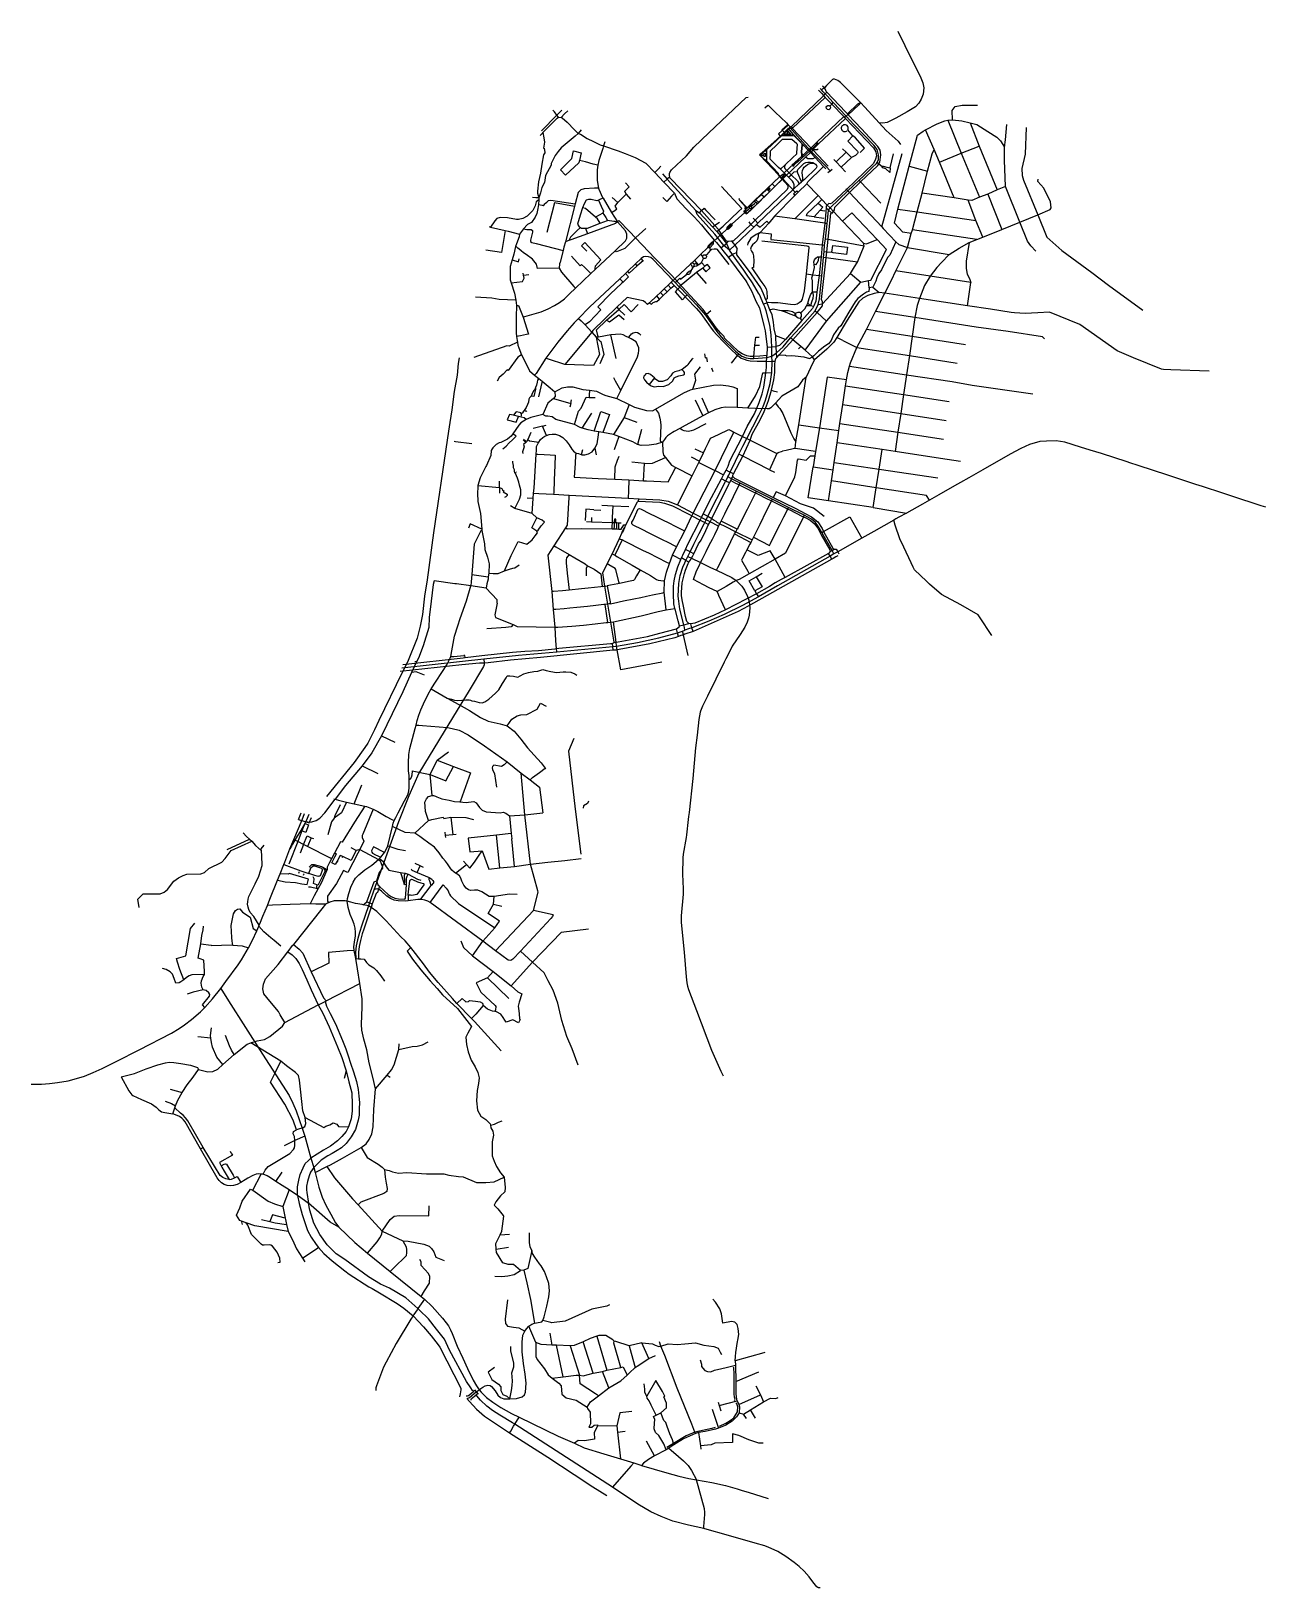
# Model space of a CAD drawing. Header units: metres. Extents: x -31082 to -28469, y -47021 to -43725.
import ezdxf

# ---------------------------------------------------------------- set-up
doc = ezdxf.new("R2010")
doc.units = ezdxf.units.M
doc.header["$MEASUREMENT"] = 0

msp = doc.modelspace()

# ---------------------------------------------------------------- linework, layer by layer
for points in [[(-29248.2, -43725.5), (-29218.5, -43786), (-29214.4, -43794), (-29210.7, -43801.4), (-29200.8, -43820.8), (-29195.1, -43835.2), (-29192.9, -43845.4), (-29194.5, -43859.2), (-29198.8, -43869.6), (-29203.7, -43878.2), (-29210.3, -43885.6), (-29228, -43896.5), (-29252.3, -43909.8), (-29270.7, -43919.2), (-29279.6, -43920.4), (-29287.5, -43919.4), (-29317.8, -43886.4), (-29327.1, -43876.4), (-29366.6, -43836.9), (-29369.3, -43834.2), (-29375.3, -43829.7), (-29381.9, -43827.2), (-29383.5, -43827.1), (-29385.2, -43827.5), (-29386.1, -43828.1), (-29387.5, -43829), (-29398.9, -43840.4), (-29403.4, -43845.6), (-29409.4, -43850)], [(-29492.7, -44038.9), (-29481, -44052), (-29480.6, -44054.2), (-29480.8, -44057.4), (-29482.4, -44060.9), (-29550.1, -44126), (-29558.9, -44135), (-29596.4, -44170), (-29599.8, -44170.3), (-29606.9, -44170.6), (-29610.7, -44169.9), (-29621.5, -44155.3), (-29626.9, -44146), (-29635.3, -44136.9), (-29663.4, -44105.5), (-29729.6, -44036.6), (-29730.5, -44034.1), (-29731.4, -44031.1), (-29731.6, -44026.8), (-29730.6, -44024.7), (-29727, -44019.1), (-29695.5, -43989.6), (-29679.7, -43970.8), (-29648.1, -43940.5), (-29568.9, -43865.8), (-29564.8, -43865.3)], [(-29474.9, -44374.9), (-29444.9, -44342.3), (-29422.9, -44317.5), (-29416.6, -44303.9), (-29413.7, -44292), (-29408.9, -44243.5), (-29405.1, -44204.7), (-29404, -44191.9), (-29402.9, -44178.8), (-29401.3, -44165.2), (-29397.5, -44133.1), (-29394.6, -44104.6), (-29391.2, -44099.9), (-29353.8, -44063.4), (-29330.5, -44041.6), (-29317.9, -44029.9), (-29302.6, -44014.5), (-29293.1, -44005.6), (-29292, -44003.4), (-29289.1, -43997.2), (-29289, -43987.7), (-29291.6, -43976.2), (-29299, -43966.6), (-29341.2, -43923.3), (-29357.6, -43905.4), (-29384.7, -43876.4), (-29398.3, -43861.9), (-29401.6, -43858.3), (-29405.7, -43854), (-29409.4, -43850), (-29412.3, -43847)], [(-29405, -43861.8), (-29406, -43862.9), (-29472.7, -43927.2)], [(-29470.2, -43930.3), (-29402.4, -43866.6), (-29401.5, -43865.8)], [(-29415.8, -43850.3), (-29409, -43857.6), (-29405, -43861.8), (-29401.5, -43865.8), (-29387.7, -43879.8), (-29362.5, -43906.5), (-29360.9, -43908.2), (-29358.8, -43910.3), (-29299.7, -43972.7), (-29294.3, -43980.8), (-29293, -43989.2), (-29295.4, -43996.7), (-29299.6, -44006), (-29356.6, -44060.4), (-29387.6, -44089.7), (-29391.5, -44090.8), (-29394, -44090.6)], [(-29401.1, -43848.8), (-29403.4, -43845.6), (-29407.2, -43842.3)], [(-29398.1, -43854.8), (-29401.6, -43858.3), (-29405, -43861.8)], [(-29381.8, -44103.9), (-29381.4, -44098.2), (-29350.5, -44066.9), (-29327.3, -44044.8), (-29290.4, -44009.7), (-29288.2, -44006.1), (-29286, -44002.6), (-29283.9, -43987.4), (-29285.6, -43977.4), (-29290.5, -43969.5), (-29324.7, -43932.4), (-29352.8, -43902.6), (-29353.5, -43901.8), (-29354.6, -43900.6), (-29358.4, -43896.6), (-29398.1, -43854.8), (-29399.7, -43853.3), (-29401.1, -43848.8)], [(-29959.5, -43892.7), (-29969.8, -43903.6), (-30001.9, -43936.7)], [(-29966.5, -43907.9), (-29969.8, -43903.6), (-29974.9, -43896.6), (-29977.9, -43892.6)], [(-29960.8, -43908), (-29953.6, -43900.9), (-29946.8, -43894.1)], [(-29529.2, -43887.8), (-29523.7, -43883), (-29522.2, -43882.2), (-29507.4, -43897.1), (-29483.8, -43919.9), (-29480.9, -43922.8), (-29479.3, -43924.7), (-29476.6, -43927.6)], [(-29391, -43885), (-29390.4, -43887.8), (-29391.7, -43890.5), (-29394.2, -43891.9), (-29397.1, -43891.5), (-29399.2, -43889.5), (-29399.8, -43886.7), (-29398.6, -43884), (-29396, -43882.6), (-29393.1, -43883), (-29392, -43884), (-29391, -43885)], [(-29392, -43884), (-29387.7, -43879.8), (-29384.7, -43876.4)], [(-29354.6, -43900.6), (-29332.5, -43879.4), (-29327.1, -43876.4)], [(-29327.1, -43876.4), (-29330.8, -43881.7), (-29352.8, -43902.6)], [(-29132.6, -43913.2), (-29133.3, -43893.4), (-29126.3, -43885.1), (-29111.8, -43882.5), (-29079.3, -43882.1)], [(-29918.2, -43934.2), (-29924.4, -43942), (-29931.1, -43948.1), (-29960.6, -43972.6), (-29967, -43980), (-29973, -43988.6), (-29981.4, -44005.4), (-29982, -44008.9), (-29993.9, -44030.8), (-29996, -44045.6), (-30001.8, -44056.6), (-30004.3, -44067.8), (-30007.6, -44078.6), (-30007.6, -44082.6), (-30008.5, -44092.5), (-30010.1, -44101.2), (-30012.3, -44111.3), (-30015.8, -44119.5), (-30023.7, -44130.5), (-30031.8, -44135), (-30040.3, -44143.7), (-30048.8, -44155.2)], [(-30000.4, -43941.4), (-29999.3, -43940.3), (-29969.3, -43909.9), (-29966.5, -43907.9), (-29960.8, -43908), (-29958.3, -43908.9), (-29948.1, -43918.5), (-29932.6, -43934.4), (-29926.9, -43939.8), (-29924.4, -43942), (-29919.7, -43943.5), (-29905.5, -43952.9), (-29892.3, -43959.3), (-29878, -43965.9), (-29871, -43968.3), (-29840, -43979.2), (-29825.3, -43984.5), (-29803.7, -43993.1), (-29781.5, -44005.1), (-29762.2, -44025), (-29743.3, -44044.9), (-29720.6, -44068.7), (-29715.9, -44080.8), (-29695.8, -44101.7), (-29679, -44118.3), (-29663.5, -44135.3), (-29654.9, -44146.2), (-29636, -44168.5), (-29632.1, -44173.3), (-29622.8, -44184.3), (-29618.7, -44189.9), (-29606.5, -44204.9), (-29590.2, -44226.5), (-29570, -44254), (-29567.9, -44257.7), (-29557, -44276.9), (-29553.5, -44285.5), (-29548.5, -44297), (-29541, -44311.4), (-29531.4, -44348.4), (-29528.5, -44360), (-29524.8, -44394.6), (-29525.4, -44412)], [(-29497.8, -44032.9), (-29500.9, -44029.5), (-29525.9, -44003), (-29540.6, -43987.4), (-29535.7, -43983), (-29496.9, -43948.3), (-29481.2, -43934.4), (-29475.9, -43929.9), (-29433.7, -43978.4), (-29460.1, -44002.9), (-29461.8, -44003.8), (-29464.4, -44005.4), (-29470.2, -44011.8)], [(-29465, -44066.4), (-29491.7, -44038.1), (-29497.2, -44032.3), (-29529, -43998.5), (-29539.2, -43988.2), (-29528.2, -43977.7), (-29491.9, -43943.4), (-29488.1, -43939.7), (-29480.7, -43932.6), (-29479.5, -43931.7), (-29475.8, -43928.4), (-29474.8, -43927.5), (-29474, -43928.4), (-29471.2, -43931.3), (-29432.2, -43972.4), (-29431.8, -43972.8), (-29428.4, -43976.3), (-29427.5, -43977.3), (-29426.6, -43978.3), (-29395.2, -44011.3)], [(-29486.6, -43930.4), (-29500.3, -43942.7)], [(-29489, -43938.7), (-29493.2, -43934.1), (-29480.9, -43922.8)], [(-29479.3, -43924.7), (-29486.6, -43930.4)], [(-29480.4, -43930.8), (-29480.7, -43932.6), (-29481.2, -43936.2), (-29481.4, -43939)], [(-29481.3, -43939), (-29481.3, -43937.7), (-29481.2, -43934.4)], [(-29400.7, -44016.7), (-29405.4, -44011.8), (-29423, -43993.3), (-29433, -43982.4), (-29437.5, -43977.6), (-29447.9, -43966.6), (-29469.5, -43943.4), (-29479.5, -43931.7)], [(-29475.8, -43928.4), (-29476.6, -43927.6)], [(-29472.7, -43927.2), (-29474, -43928.4)], [(-29471.2, -43931.3), (-29470.2, -43930.3)], [(-29430.8, -43971.9), (-29419.3, -43960.6), (-29362.5, -43906.5)], [(-29358.8, -43910.3), (-29416.2, -43964.3), (-29427.5, -43975.5)], [(-29343, -43947.1), (-29353.8, -43934.6), (-29353.2, -43933.2), (-29352.8, -43930.8), (-29353, -43929.1), (-29353.6, -43927.6), (-29355, -43925.6), (-29356.3, -43924.6), (-29358.5, -43923.7), (-29360.3, -43923.5), (-29362, -43923.7), (-29363.2, -43924.1), (-29364.7, -43925), (-29365.7, -43925.8), (-29366.2, -43926.5), (-29367.2, -43928.2), (-29367.6, -43930), (-29367.6, -43931.6), (-29367.3, -43933.3), (-29366.5, -43934.9), (-29365, -43936.6), (-29363.9, -43937.3), (-29362.9, -43937.8), (-29361.3, -43938.2), (-29359.1, -43938.2), (-29356.9, -43937.5), (-29355.3, -43936.4)], [(-29360.9, -43908.2), (-29357.6, -43905.4), (-29353.5, -43901.8)], [(-29287.5, -43919.4), (-29272.4, -43935.7), (-29247.2, -43958.1), (-29242.6, -43965.2)], [(-29219.8, -44154.1), (-29237.4, -44151.1), (-29255, -44132.3), (-29248.3, -44102.1), (-29224.1, -44011.5), (-29206.6, -43945.5), (-29194.4, -43937.1), (-29189.2, -43934.5), (-29188.1, -43933.9), (-29166.2, -43922.6), (-29157.9, -43918.9), (-29148.4, -43915.1), (-29141.9, -43913.8), (-29132.6, -43913.2), (-29112.6, -43915.7), (-29095, -43919.5), (-29080.5, -43923.4), (-29057.3, -43937.9), (-29038.4, -43950), (-29030.4, -43957.8), (-29022.1, -43971)], [(-29141.9, -43913.8), (-29113.7, -43983.9), (-29075.1, -44077.1)], [(-29095, -43919.5), (-29076.1, -43968.7), (-29037.8, -44061.5)], [(-29020.2, -44054.1), (-29022.3, -43998.3), (-29022.1, -43971), (-29019.9, -43955.9), (-29017.4, -43923.1)], [(-28976.1, -43929.6), (-28978.4, -43985.8), (-28985.3, -44016.4), (-28984.5, -44031), (-28981.9, -44040.9), (-28951.7, -44114.6), (-28932.6, -44161.8), (-28901.2, -44189.6), (-28837, -44236.8), (-28802.3, -44263.3), (-28729.6, -44315.9)], [(-30005.3, -43946.5), (-30000.4, -43941.4)], [(-29999.3, -43940.3), (-29997.4, -43951.6), (-29996.2, -43960.5), (-29997.8, -43973.1), (-29996.6, -43973.1), (-29996.5, -43973.6)], [(-29868.4, -43960), (-29871, -43968.3), (-29872.7, -43973.8), (-29881.2, -43999.6), (-29883.3, -44009.4), (-29884.6, -44018.8), (-29884.7, -44029.8), (-29884.6, -44040.7), (-29883, -44050), (-29881.6, -44057.9)], [(-29500.9, -44029.5), (-29500.7, -44026.8), (-29525, -44001.1), (-29525, -43993), (-29525, -43979), (-29525, -43976.1), (-29493.5, -43946.6), (-29481.8, -43946.7), (-29467.5, -43946.9), (-29451.5, -43963.7), (-29451.8, -43991.1), (-29472.6, -44009)], [(-29517.8, -43984.7), (-29517.6, -43979.2), (-29504.6, -43966.6)], [(-29504.6, -43966.6), (-29494.9, -43956.7)], [(-29500.3, -43942.7), (-29500.9, -43943.2), (-29496.9, -43948.3)], [(-29494.9, -43956.7), (-29492.4, -43954), (-29474.8, -43953.9)], [(-29491.9, -43943.4), (-29490.6, -43944.8), (-29471.4, -43945), (-29469.5, -43943.4)], [(-29488.1, -43939.7), (-29489, -43938.7)], [(-29487.8, -43941.3), (-29488.7, -43943.1), (-29487, -43943.1)], [(-29482.9, -43937.6), (-29487.8, -43941.3)], [(-29487, -43943.1), (-29483.9, -43943.1)], [(-29483.9, -43943.1), (-29481.6, -43943.2), (-29479.1, -43943.5)], [(-29481.3, -43937.7), (-29482.9, -43937.6)], [(-29481.8, -43946.7), (-29481.5, -43941.8)], [(-29481.5, -43941.9), (-29481.6, -43943.2)], [(-29481.4, -43939), (-29481.5, -43941.9)], [(-29481.5, -43941.8), (-29481.3, -43939)], [(-29479.5, -43937.7), (-29481.3, -43937.7)], [(-29475.6, -43942), (-29479.5, -43937.7)], [(-29479.1, -43943.5), (-29476, -43943.5)], [(-29476, -43943.5), (-29474.4, -43943.6), (-29475.6, -43942)], [(-29474.8, -43953.9), (-29472, -43954), (-29461.9, -43963.2)], [(-29461.9, -43963.2), (-29460.9, -43964.9), (-29462.4, -43982.9)], [(-29448.7, -43988), (-29451.6, -43982.8), (-29451.2, -43970.1), (-29447.9, -43966.6)], [(-29417.7, -43962.5), (-29423.2, -43968)], [(-29416.2, -43964.3), (-29417.7, -43962.5), (-29419.3, -43960.6)], [(-29343, -43947.1), (-29353.5, -43958.4), (-29333.1, -43979.9), (-29332.6, -43980.8), (-29332.5, -43982.1), (-29332.6, -43983.4), (-29333.1, -43984.3), (-29333.8, -43985.2), (-29337.8, -43989.1), (-29346.4, -43993.2)], [(-29327.4, -43982.7), (-29318.2, -43973.2), (-29337.7, -43951.5), (-29343, -43947.1)], [(-29196.3, -44068.4), (-29185.3, -44022.1), (-29175.6, -43984.9), (-29171.4, -43976), (-29189.2, -43934.5)], [(-29995.1, -43981.6), (-29995.1, -43983.1), (-29998.3, -43987.7), (-30001.4, -44007.1), (-30004.6, -44026.4), (-30008.6, -44044.8), (-30010.7, -44064.5), (-30010.5, -44068.3), (-30007.6, -44078.6)], [(-29996.5, -43973.6), (-29995.1, -43981.6)], [(-29921.5, -43999.1), (-29923.1, -44004.6), (-29951.3, -44030.6), (-29962, -44019.1), (-29938.1, -43994.9), (-29934.4, -43978.8), (-29918, -43983.4), (-29921.5, -43999.1)], [(-29908.9, -44002.5), (-29921.5, -43999.1)], [(-29555.5, -44089.3), (-29548.5, -44082.7), (-29536.4, -44071.1), (-29524.9, -44060.1), (-29514.3, -44048.6), (-29497.2, -44032.3), (-29491.4, -44028.4), (-29488.4, -44028.3), (-29487.7, -44024.5), (-29448.7, -43988), (-29437.5, -43977.6), (-29432.2, -43972.4)], [(-29427.5, -43977.3), (-29433, -43982.4), (-29443.1, -43992.4), (-29485.1, -44031.9), (-29491.7, -44038.1), (-29508.4, -44054.4), (-29519.8, -44065.4), (-29531, -44076.6), (-29542.5, -44088.2), (-29549.6, -44095.1)], [(-29539.7, -43984.1), (-29537.2, -43987), (-29533.4, -43988.5)], [(-29535.7, -43983), (-29532.2, -43986.2)], [(-29530.5, -43991.1), (-29533.4, -43988.5)], [(-29532.2, -43986.2), (-29530.3, -43984.4)], [(-29528.8, -43989.7), (-29529.1, -43991.2), (-29530.5, -43991.1)], [(-29530.3, -43984.4), (-29528.7, -43984), (-29528.6, -43985.4)], [(-29529, -43998.5), (-29525.6, -43995.9), (-29525.2, -43982), (-29528.2, -43977.7)], [(-29528.6, -43985.4), (-29528.8, -43989.7)], [(-29525, -43979), (-29525.9, -43979), (-29525.9, -43993.8), (-29525.9, -44003)], [(-29514, -44000.5), (-29518.1, -43996.5), (-29517.8, -43984.7)], [(-29470, -43993.1), (-29486.6, -44008.8), (-29487.8, -44010.9), (-29488.2, -44013.9), (-29487.2, -44016.1), (-29485, -44018.7), (-29481.5, -44022.1), (-29473.9, -44029.4), (-29460.5, -44042.6), (-29456.7, -44048.9)], [(-29462.4, -43982.9), (-29462.5, -43986), (-29470, -43993.1)], [(-29423, -43993.3), (-29427.9, -43995.9), (-29438.8, -43995.7), (-29443.1, -43992.4)], [(-29423.2, -43968), (-29433.7, -43978.4)], [(-29433.7, -43978.4), (-29398.3, -44013.5)], [(-29431.8, -43972.8), (-29430.8, -43971.9)], [(-29427.5, -43975.5), (-29428.4, -43976.3)], [(-29426.6, -43978.3), (-29425.7, -43977.3), (-29424.4, -43975.9)], [(-29424.4, -43975.9), (-29418.7, -43976.2)], [(-29418.7, -43976.2), (-29416.7, -43975)], [(-29378.7, -44002.5), (-29383.4, -43997.2)], [(-29378.7, -44002.5), (-29357.6, -43981.9)], [(-29346.4, -43993.2), (-29367.7, -44013.6), (-29378.7, -44002.5)], [(-29365.1, -43974.4), (-29357.6, -43981.9)], [(-29357.6, -43981.9), (-29346.4, -43993.2)], [(-29281.8, -44139.7), (-29239, -43984.8)], [(-29264, -44014.7), (-29256.8, -43985.2)], [(-29129, -44078.5), (-29159.5, -44003), (-29171.4, -43976)], [(-29159.5, -44003), (-29113.7, -43983.9), (-29076.1, -43968.7)], [(-29892.8, -44006.8), (-29908.9, -44002.5)], [(-29883.3, -44009.4), (-29892.8, -44006.8)], [(-29762.2, -44025), (-29755.2, -44018), (-29749.4, -44011.4)], [(-29745.8, -44027.9), (-29736.1, -44038.6), (-29675.6, -44105.4)], [(-29571.6, -44109.7), (-29573.6, -44106.6), (-29570.7, -44103.7), (-29566.9, -44099.8), (-29552.1, -44084.6), (-29497.8, -44032.9)], [(-29565.2, -44109.3), (-29546, -44091), (-29519.6, -44065.4), (-29492.7, -44038.9), (-29497.8, -44032.9)], [(-29500.3, -44014), (-29514, -44000.5)], [(-29468.5, -44060.1), (-29467.4, -44055.5), (-29467.4, -44050.9), (-29468.5, -44046.3), (-29470.8, -44042.9), (-29479.3, -44034.6), (-29490.1, -44023.9), (-29496.4, -44017.8), (-29500.3, -44014)], [(-29486.6, -44008.8), (-29496.4, -44017.8)], [(-29489.1, -44030.3), (-29491.9, -44033.1), (-29492.3, -44033.6), (-29492.3, -44034.1), (-29491.8, -44034.7), (-29491.2, -44034.8), (-29490.6, -44034.4), (-29488, -44031.6)], [(-29488.4, -44028.3), (-29486.6, -44030.4), (-29485.1, -44031.9)], [(-29486.6, -44030.4), (-29488, -44031.6)], [(-29479.3, -44034.6), (-29473.9, -44029.4), (-29467.6, -44023.4), (-29460.3, -44022.9)], [(-29451.7, -44044.2), (-29459.6, -44026.4), (-29460.3, -44022.9), (-29460.3, -44020.8), (-29459.3, -44018.5), (-29457.4, -44016), (-29447.1, -44006), (-29442.5, -44003.7), (-29438.2, -44002.6), (-29432.5, -44002.6), (-29428.1, -44003.6), (-29424.6, -44005.4)], [(-29424.6, -44005.4), (-29422, -44007.1), (-29420, -44009.7), (-29419.3, -44012.8), (-29420.8, -44015.8), (-29445.3, -44039.4), (-29451.7, -44044.2), (-29449, -44040.1), (-29448.8, -44035.8), (-29449.6, -44031.1), (-29450.3, -44024.5), (-29449.8, -44020.4), (-29448.7, -44016.9), (-29446.2, -44013.6), (-29439.5, -44007.7), (-29436.4, -44006.1), (-29431.5, -44005), (-29424.6, -44005.4)], [(-29440.9, -44048.8), (-29438.6, -44044.5), (-29407.7, -44014.3), (-29407, -44013.5)], [(-29407, -44013.5), (-29405.4, -44011.8)], [(-29392.6, -44019.5), (-29398.3, -44013.5)], [(-29396, -44025.1), (-29391.1, -44021), (-29387, -44017.6)], [(-29391.1, -44021), (-29392.6, -44019.5)], [(-29367.7, -44013.6), (-29358.5, -44023.5)], [(-29292, -44003.4), (-29288.2, -44006.1), (-29281.7, -44011.6)], [(-29264, -44014.7), (-29265.2, -44024.5), (-29273.3, -44017.2), (-29279.6, -44014.8), (-29281.7, -44011.6)], [(-29281.7, -44011.6), (-29278.8, -44011.7), (-29271.4, -44013.7), (-29264, -44014.7)], [(-29224.1, -44011.5), (-29185.3, -44022.1)], [(-29881.6, -44057.9), (-29889.7, -44057.9), (-29911.9, -44059.5), (-29918.9, -44061.7), (-29924.5, -44066.8), (-29930.9, -44091.4), (-29932.2, -44096.6), (-29951.5, -44171.4), (-29955, -44183.1), (-29956.4, -44190.2), (-29963, -44214.4), (-29963.9, -44217.8), (-29964.7, -44227), (-29959.8, -44235.8), (-29933.6, -44265.8), (-29930.1, -44269.8)], [(-29881.6, -44057.9), (-29881, -44059.7), (-29872.9, -44077.5), (-29871.9, -44079.2), (-29854.2, -44109.8), (-29841.1, -44129.1)], [(-29854.2, -44109.8), (-29847.3, -44105.4), (-29842.8, -44101.6), (-29846.5, -44096.2), (-29840.5, -44088.4), (-29822.9, -44070.5), (-29825.9, -44064), (-29816.4, -44055.4), (-29824.3, -44046.5)], [(-29730.5, -44034.1), (-29736.1, -44038.6), (-29743.3, -44044.9)], [(-29584.5, -44106.7), (-29578.5, -44100.8), (-29621, -44054.6)], [(-29604.5, -44189.4), (-29593.1, -44178.6), (-29553, -44140.5), (-29546.9, -44134.7), (-29544, -44131.9), (-29468.5, -44060.1)], [(-29416.6, -44303.9), (-29407.5, -44302.7), (-29348.3, -44238.5), (-29339.4, -44224.7), (-29333, -44214.6), (-29319, -44179.9), (-29320.4, -44174.4), (-29364.8, -44127.6), (-29384.1, -44107.2), (-29391.2, -44099.9), (-29397.2, -44093.7), (-29408.6, -44081.9), (-29416.8, -44073.5), (-29440.9, -44048.8), (-29458.9, -44066.4), (-29465.8, -44073.2), (-29509.1, -44117.1), (-29520.7, -44132.3), (-29539.3, -44151.9)], [(-29524.9, -44060.1), (-29523.5, -44061.7), (-29519.8, -44065.4)], [(-29523.5, -44061.7), (-29520.5, -44058.5), (-29519.7, -44058.2), (-29518.9, -44058.4), (-29518.5, -44059.2), (-29518.7, -44059.8), (-29521.8, -44062.9)], [(-29521.8, -44062.9), (-29519.6, -44065.4)], [(-29514.3, -44048.6), (-29508.4, -44054.4)], [(-29456.7, -44048.9), (-29468.5, -44060.1)], [(-29465, -44066.4), (-29461.7, -44063.4), (-29458.9, -44066.4)], [(-29456.7, -44048.9), (-29451.7, -44044.2)], [(-29357.7, -44059.2), (-29356.6, -44060.4), (-29353.8, -44063.4), (-29350.5, -44066.9), (-29281.8, -44139.7), (-29278.7, -44143), (-29251.9, -44171.4), (-29246.1, -44177.5), (-29227.6, -44183.6)], [(-29284.3, -44089.4), (-29327.3, -44044.8), (-29330.5, -44041.6)], [(-29020.2, -44054.1), (-29037.8, -44061.5), (-29057.6, -44070.3), (-29075.1, -44077.1), (-29091.2, -44083.8), (-29099.2, -44083.3), (-29129, -44078.5), (-29196.3, -44068.4)], [(-29139.1, -44198.6), (-29118.4, -44185.1), (-29097, -44173), (-29080.7, -44166.5), (-29068, -44161.5), (-29027.5, -44145.5), (-28989.6, -44129.9), (-28951.7, -44114.6), (-28925.2, -44103.1), (-28923.6, -44099.9), (-28924.7, -44086.9), (-28939.1, -44057.8), (-28951.3, -44043.8), (-28950.6, -44039)], [(-28956.2, -44191.3), (-28966.8, -44180.2), (-28973.2, -44169.9), (-28989.6, -44129.9), (-29020.2, -44054.1)], [(-30007.6, -44082.6), (-30013.4, -44086.8), (-30015.7, -44095.4), (-30020.6, -44105.2), (-30032.7, -44117.5), (-30041.6, -44121.9), (-30051, -44124.1), (-30054.8, -44124.1), (-30074.5, -44120.9), (-30089.5, -44120)], [(-30014.2, -44078.6), (-30021.4, -44077.4)], [(-30007.6, -44078.6), (-30014.2, -44078.6)], [(-30008.5, -44092.5), (-30001.1, -44093.6)], [(-30001.1, -44093.6), (-29998.4, -44094.5), (-29996.3, -44093.5), (-29995.5, -44090.9), (-29993.8, -44089.5), (-29990.9, -44087.3), (-29987.4, -44084.2), (-29982.4, -44083.4)], [(-29932.2, -44096.6), (-29974.4, -44089.3), (-29991.1, -44152)], [(-29982.4, -44083.4), (-29930.9, -44091.4)], [(-29871.9, -44079.2), (-29877.5, -44081.5), (-29881.8, -44083.3), (-29885.3, -44084.8), (-29897.3, -44082.1), (-29902.4, -44081.9), (-29907.4, -44083.5), (-29911.8, -44091.1), (-29915.1, -44099.9), (-29920.3, -44114.8), (-29926, -44134.4), (-29922.5, -44139.6), (-29919.9, -44141.3), (-29917.2, -44142.9), (-29909.2, -44142.5), (-29905.1, -44142.3), (-29878, -44132), (-29862.2, -44126.1)], [(-29881.8, -44083.3), (-29876.1, -44096), (-29871.2, -44106.5), (-29872.3, -44111.2), (-29888.2, -44119.1)], [(-29852.3, -44077.9), (-29840.5, -44088.4)], [(-29822.9, -44070.5), (-29813.7, -44081.2)], [(-29726.8, -44075), (-29737.1, -44086.1), (-29745.1, -44077.4)], [(-29726.8, -44075), (-29720.6, -44068.7)], [(-29566.9, -44099.8), (-29584.7, -44081.5), (-29583.2, -44080.1)], [(-29569.7, -44103.2), (-29572.1, -44100.9), (-29569.5, -44098.1), (-29583.4, -44083.5)], [(-29566.3, -44099.6), (-29562.8, -44096.2)], [(-29562.8, -44096.2), (-29558.6, -44092.3)], [(-29562.8, -44096.2), (-29561.8, -44097.2)], [(-29558.1, -44100.7), (-29558.9, -44101.2), (-29559.9, -44101.4), (-29560.8, -44101.2), (-29561.7, -44100.7), (-29562.2, -44099.9), (-29562.5, -44099), (-29562.3, -44098), (-29561.8, -44097.2), (-29561, -44096.6), (-29560.1, -44096.3), (-29559.1, -44096.5), (-29558.3, -44097), (-29557.7, -44097.8), (-29557.4, -44098.7), (-29557.6, -44099.7), (-29558.1, -44100.7)], [(-29552.6, -44098), (-29556.6, -44101.9), (-29560.7, -44105.6)], [(-29558.6, -44092.3), (-29555.5, -44089.3)], [(-29558.3, -44097), (-29556, -44094.8)], [(-29556, -44094.8), (-29551.6, -44090.7)], [(-29549.6, -44095.1), (-29552.6, -44098)], [(-29552.1, -44084.6), (-29548.8, -44087.8), (-29546, -44091)], [(-29551.6, -44090.7), (-29548.8, -44087.8)], [(-29548.5, -44082.7), (-29542.5, -44088.2)], [(-29536.4, -44071.1), (-29531, -44076.6)], [(-29399.8, -44096.3), (-29400, -44099.5), (-29402.7, -44132.3), (-29408.3, -44178.1), (-29410.6, -44203.1), (-29414.4, -44242.8), (-29419.2, -44278.3), (-29421.8, -44296.9), (-29424.9, -44305.6), (-29426.3, -44308.6), (-29428.3, -44312.8), (-29450.9, -44337.8), (-29485.6, -44378.4), (-29498.1, -44391.3), (-29505.7, -44393.2)], [(-29465, -44066.4), (-29468.6, -44069.8), (-29465.8, -44073.2)], [(-29465.8, -44123), (-29416.8, -44073.5)], [(-29416.5, -44089.5), (-29406.9, -44098), (-29412.4, -44104.3), (-29424.8, -44118.6), (-29441.6, -44116.2), (-29440, -44111.4), (-29416.5, -44089.5)], [(-29408.6, -44081.9), (-29416.5, -44089.5)], [(-29394, -44090.6), (-29397.2, -44093.7), (-29399.8, -44096.3)], [(-29207.3, -44108.3), (-29196.3, -44068.4)], [(-29068, -44161.5), (-29082.9, -44126.6), (-29099.2, -44083.3)], [(-29057.6, -44070.3), (-29027.5, -44145.5)], [(-30089.5, -44120), (-30096.6, -44122.2), (-30101.3, -44127.1), (-30110.1, -44140.2)], [(-30041.3, -44331.1), (-30037.2, -44329.5), (-30003.1, -44319.5), (-29988.1, -44313.7), (-29974.8, -44306.5), (-29964.3, -44300.1), (-29953.8, -44291.9), (-29942.9, -44281.8), (-29930.1, -44269.8), (-29897.6, -44238.8), (-29888.4, -44230.1), (-29845.9, -44189.6), (-29824.3, -44169.1), (-29821.6, -44163.5), (-29821.3, -44155.6), (-29824.7, -44148.5), (-29841.1, -44129.1)], [(-29841.1, -44129.1), (-29845.5, -44132.6), (-29904.6, -44154.3), (-29940, -44167.4), (-29944.5, -44168.7), (-29946.6, -44169.3), (-29951.5, -44171.4)], [(-29878, -44132), (-29884, -44122.8), (-29888.2, -44119.1), (-29909.4, -44101), (-29915.1, -44099.9)], [(-29872.3, -44111.2), (-29870.4, -44113.9), (-29865.7, -44120.3), (-29862.2, -44126.1)], [(-29849.2, -44128.5), (-29862.2, -44126.1)], [(-29841.1, -44129.1), (-29846.4, -44128.8), (-29849.2, -44128.5)], [(-29841.1, -44129.1), (-29838.5, -44126.6), (-29816.8, -44149)], [(-29604.5, -44189.4), (-29616.1, -44179.3), (-29635.2, -44155.3), (-29673, -44113.8), (-29675.6, -44105.4)], [(-29675.6, -44105.4), (-29667.7, -44109.9), (-29639.7, -44140.5), (-29631.1, -44149.5), (-29624.1, -44158), (-29610.8, -44175.1), (-29604.5, -44189.4)], [(-29667.7, -44109.9), (-29663.4, -44105.5), (-29658, -44100.1), (-29654.8, -44103.7), (-29634.9, -44125.2)], [(-29625.2, -44130.5), (-29635.3, -44136.9), (-29639.7, -44140.5)], [(-29617.8, -44138.4), (-29584.5, -44106.7)], [(-29598.7, -44133.2), (-29571.6, -44109.7)], [(-29563.1, -44108), (-29565, -44109.8), (-29566.7, -44111.4), (-29571.9, -44105.6), (-29569.7, -44103.2), (-29568.6, -44102)], [(-29569.6, -44108.2), (-29571.6, -44109.7)], [(-29571.6, -44109.7), (-29568.2, -44112), (-29565.2, -44109.3)], [(-29564.2, -44103.2), (-29569.6, -44108.2)], [(-29568.6, -44102), (-29566.3, -44099.6)], [(-29561.7, -44100.7), (-29564.2, -44103.2)], [(-29560.7, -44105.6), (-29563.1, -44108)], [(-29553, -44140.5), (-29558.9, -44135), (-29562.5, -44129.4)], [(-29556.6, -44101.9), (-29558.1, -44100.7)], [(-29554.2, -44121.5), (-29550.1, -44126), (-29544, -44131.9)], [(-29546.9, -44134.7), (-29539.4, -44140.7), (-29525.1, -44127.8), (-29520.7, -44132.3)], [(-29397.5, -44133.1), (-29402.7, -44132.3), (-29465.8, -44123), (-29509.1, -44117.1)], [(-29504, -44416.2), (-29499.5, -44411.1), (-29470, -44379.1), (-29418.5, -44321.5), (-29407.3, -44306.8), (-29407.5, -44302.7), (-29407.5, -44298.4), (-29409.3, -44293.3), (-29399.7, -44205.5), (-29398.3, -44192.5), (-29395.5, -44166), (-29390.1, -44111.9), (-29388.7, -44110.1), (-29386.9, -44111.2)], [(-29424.8, -44118.6), (-29404.8, -44121.4)], [(-29412.4, -44104.3), (-29402.8, -44105.7)], [(-29388.7, -44110.1), (-29394.6, -44104.6), (-29400, -44099.5)], [(-29386.9, -44111.2), (-29384.1, -44107.2), (-29381.8, -44103.9)], [(-29326.5, -44256.9), (-29310.4, -44253.6), (-29304.8, -44252.5), (-29271.7, -44187.7), (-29291.4, -44166.4), (-29345.1, -44110.1), (-29364.8, -44127.6)], [(-29275.6, -44280.1), (-29261.3, -44252.5), (-29252, -44233.1), (-29227.6, -44183.6), (-29219.8, -44154.1), (-29216.7, -44146.4), (-29207.3, -44108.3)], [(-29248.3, -44102.1), (-29207.3, -44108.3), (-29082.9, -44126.6)], [(-30079, -44147.6), (-30087.1, -44194.2), (-30120.1, -44189.2)], [(-30113, -44139.2), (-30110.1, -44140.2), (-30079, -44147.6), (-30072.5, -44149.1), (-30048.8, -44155.2)], [(-30048.8, -44155.2), (-30049.5, -44161.1), (-30054.8, -44176.1), (-30056.9, -44181.2), (-30060.9, -44197.6), (-30064.6, -44209.8), (-30068.6, -44223.5), (-30068.6, -44237.3), (-30068.6, -44252.2), (-30066.7, -44258.3), (-30059.4, -44280), (-30056.2, -44295), (-30055, -44306), (-30055.5, -44330), (-30055.8, -44364.3), (-30054.9, -44371.9), (-30053.8, -44380.3), (-30053.2, -44384.3), (-30052.2, -44390.4), (-30050.5, -44396.2), (-30044.4, -44410.5), (-30038.5, -44422.7), (-30027.3, -44444.4), (-30016.7, -44454), (-30007.8, -44461), (-30000.7, -44466.3), (-29983.6, -44480.6), (-29974.2, -44489.2), (-29973, -44498.8), (-29977.1, -44503), (-29988.7, -44513.4), (-29999.7, -44536.8)], [(-30040.3, -44143.7), (-30033, -44145.5), (-30024.2, -44145.7), (-30021.4, -44147.6), (-30021.1, -44151.2), (-30025.7, -44168.1), (-30025.5, -44170.6), (-30022.9, -44172.8), (-30013.3, -44175.4)], [(-29937.2, -44158.3), (-29940.6, -44161.6), (-29944.5, -44168.7)], [(-29926.7, -44147.4), (-29937.2, -44158.3)], [(-29919.9, -44141.3), (-29926.7, -44147.4)], [(-29909.2, -44142.5), (-29904.6, -44154.3)], [(-29781.7, -44143.4), (-29802.6, -44162.1), (-29811.1, -44170.7), (-29826.1, -44185.5), (-29836.6, -44189.7), (-29843.2, -44192.6), (-29845.9, -44189.6)], [(-29761.3, -44207.1), (-29816.8, -44149)], [(-29610.7, -44145.5), (-29638.8, -44171.8)], [(-29631.1, -44149.5), (-29626.9, -44146), (-29617.8, -44138.4)], [(-29618.8, -44153.1), (-29621.5, -44155.3)], [(-29598.7, -44133.2), (-29611.2, -44146), (-29618.8, -44153.1)], [(-29610.7, -44145.5), (-29605.9, -44144.3), (-29598.5, -44136.7), (-29598.7, -44133.2)], [(-29598.7, -44133.2), (-29602.7, -44134.2), (-29609.1, -44140.5), (-29610.7, -44145.5)], [(-29539.3, -44151.9), (-29547.7, -44155.7), (-29559.2, -44163.7), (-29565.7, -44174.1), (-29566.3, -44178.5)], [(-29539.3, -44151.9), (-29543.7, -44156.2), (-29543.7, -44160.9), (-29544.7, -44165.8), (-29546.4, -44169.1), (-29551, -44173.5), (-29555.5, -44178), (-29558.7, -44182.1), (-29560, -44187.4), (-29557.8, -44191.5), (-29554.9, -44195.7), (-29553.3, -44201.4), (-29552.6, -44212.4), (-29553.5, -44222.9), (-29553.5, -44225.7), (-29557, -44226.9), (-29539.4, -44252.5), (-29536.1, -44257.4), (-29529.3, -44266.3), (-29527, -44270.8), (-29525.2, -44276.6), (-29525, -44277.7)], [(-29539.3, -44151.9), (-29516.2, -44154.7), (-29516.5, -44166.3), (-29469.1, -44171.4), (-29408.3, -44178.1), (-29402.9, -44178.8)], [(-29080.7, -44166.5), (-29216.7, -44146.4)], [(-30055.3, -44182.3), (-30056.9, -44181.2)], [(-30052.1, -44184.7), (-30055.3, -44182.3)], [(-30049.7, -44187.2), (-30052.1, -44184.7)], [(-30045.5, -44190.6), (-30049.7, -44187.2)], [(-30040.4, -44194.9), (-30045.5, -44190.6)], [(-30034.4, -44198.5), (-30040.4, -44194.9)], [(-30013.3, -44175.4), (-29956.4, -44190.2)], [(-29888.4, -44230.1), (-29888.6, -44228.1), (-29887.7, -44222.7), (-29876.5, -44209.8), (-29910.4, -44172.8), (-29917.3, -44179.8), (-29906.4, -44191.2)], [(-29647.9, -44181.4), (-29651.1, -44184.4), (-29651.4, -44184.7), (-29665.3, -44197.9), (-29678.6, -44211.1), (-29682.9, -44215.2), (-29686.9, -44218.7), (-29719.2, -44248.9), (-29720, -44249.7), (-29723.3, -44253.1)], [(-29692.3, -44837.7), (-29687.5, -44828.2), (-29679.5, -44811.4), (-29668.3, -44789.3), (-29657.6, -44768.3), (-29656.5, -44766), (-29653.6, -44760.1), (-29650, -44752.6), (-29612.5, -44679), (-29612, -44678.1), (-29607.6, -44669.4), (-29605.9, -44665.8), (-29603, -44659.2), (-29591.8, -44636.1), (-29584.5, -44621.2), (-29575.9, -44604.3), (-29567.6, -44588), (-29542, -44538.6), (-29541.2, -44536.9), (-29533.2, -44520), (-29528.1, -44507), (-29524.2, -44494.8), (-29518.4, -44471.7), (-29514.9, -44448.1), (-29514.3, -44424.9), (-29514.4, -44413.9), (-29514.8, -44394), (-29516, -44368.7), (-29517.3, -44358.2), (-29519.2, -44347.9), (-29526.7, -44317.9), (-29529.7, -44309.1), (-29532.2, -44303.4), (-29535.2, -44296.6), (-29541, -44283.4), (-29542.8, -44280), (-29555.3, -44258.7), (-29558.3, -44254.4), (-29565.5, -44243.9), (-29574.1, -44231.5), (-29597.8, -44198.7), (-29604.5, -44189.4)], [(-29660.9, -44202.5), (-29665.3, -44197.9)], [(-29656.2, -44199.3), (-29651.7, -44198.4), (-29644.5, -44190.1), (-29641.8, -44187.2), (-29636.9, -44186.1), (-29632.7, -44186.3), (-29630.8, -44186.9), (-29605.6, -44219.7)], [(-29638.8, -44171.8), (-29639.2, -44176.4), (-29645.1, -44183.3), (-29646.3, -44183.5), (-29651.4, -44184.7)], [(-29638.8, -44171.8), (-29642.6, -44173.3), (-29649.3, -44180.1), (-29651.1, -44184.4)], [(-29647.9, -44181.4), (-29641.6, -44175.4), (-29637.9, -44170.3)], [(-29646.3, -44183.5), (-29644.5, -44190.1)], [(-29636, -44168.5), (-29637.9, -44170.3)], [(-29622.8, -44184.3), (-29616.1, -44179.3), (-29610.8, -44175.1), (-29606.9, -44170.6)], [(-29588.6, -44193.8), (-29597.8, -44198.7), (-29606.5, -44204.9)], [(-29599.8, -44170.3), (-29593.1, -44178.6), (-29588, -44186.2)], [(-29505.7, -44393.2), (-29506.1, -44370.4), (-29509.4, -44355.4), (-29510.9, -44341.5), (-29514, -44326.4), (-29519.1, -44315.4), (-29523.9, -44302.9), (-29524.9, -44300.3), (-29527.2, -44294.3), (-29532, -44281.9), (-29537.8, -44268.8), (-29550.9, -44250.9), (-29558.5, -44239.5), (-29576.6, -44214.8), (-29588.9, -44199.1), (-29588.6, -44193.8), (-29588, -44186.2)], [(-29532.2, -44303.4), (-29524.9, -44300.3), (-29521.7, -44299.3), (-29515.3, -44299.9), (-29502.3, -44300.3), (-29475.2, -44303.5), (-29466.3, -44304), (-29461.3, -44302.6), (-29456.6, -44300), (-29452.1, -44296.2), (-29449.8, -44292.8), (-29445.7, -44275.1), (-29441.6, -44239.5), (-29435.3, -44184.3), (-29436, -44182.9), (-29437.5, -44181.7), (-29439.9, -44181), (-29536.1, -44170)], [(-29251.9, -44171.4), (-29265.2, -44199.8), (-29269.7, -44204.9), (-29282.2, -44230.6), (-29288.4, -44238.8), (-29292.4, -44247.5), (-29294.3, -44254.8), (-29299.3, -44264.7), (-29300.9, -44267.2), (-29308.5, -44269.2), (-29309.6, -44276.5), (-29314.2, -44278.2), (-29320.4, -44282), (-29332.3, -44291.4), (-29338, -44298.5), (-29351.5, -44320.3), (-29368.9, -44349.3), (-29374.2, -44354.4), (-29383.9, -44368.4), (-29389.2, -44380.3), (-29395, -44387.7), (-29402.4, -44392.4), (-29415.8, -44402.7), (-29425.7, -44413), (-29428.5, -44414.7)], [(-29404, -44191.9), (-29398.3, -44192.5), (-29387.5, -44193.6)], [(-29401.3, -44165.2), (-29395.5, -44166), (-29319, -44179.9)], [(-29387.5, -44193.6), (-29385.6, -44179.5), (-29354.2, -44182.7), (-29356.3, -44198.4), (-29384.7, -44194.6), (-29387.5, -44193.6)], [(-29320.4, -44174.4), (-29314.5, -44175.5)], [(-29314.5, -44175.5), (-29291.4, -44166.4)], [(-29227.6, -44183.6), (-29139.1, -44198.6)], [(-29097, -44173), (-29103, -44212.2), (-29103.6, -44228.1), (-29100.9, -44240.1), (-29096.6, -44249.1), (-29093.4, -44258)], [(-30064.6, -44209.8), (-30050.7, -44213.9), (-30049.3, -44207.6)], [(-29964.7, -44227), (-30010.7, -44228.2), (-30012.7, -44218.8), (-30021.4, -44208.3), (-30034.4, -44198.5)], [(-29723.3, -44253.1), (-29765.5, -44208.9), (-29770.5, -44204.7), (-29775.5, -44203), (-29781.1, -44202.4), (-29786.6, -44203.6), (-29791.4, -44207.1), (-29803.2, -44218.3), (-29819.7, -44233.8), (-29824.4, -44238.3), (-29836.7, -44249.9), (-29900.4, -44310.1), (-29923.9, -44333.7), (-29932.8, -44342.9), (-29948.1, -44360.2), (-29967.4, -44384), (-29977.9, -44397.9), (-29992.9, -44417.9), (-30013.5, -44450.1), (-30016.7, -44454)], [(-29897.6, -44238.8), (-29902.1, -44234.3), (-29910.9, -44225), (-29917.4, -44219.3), (-29920.2, -44222.3), (-29938.6, -44202.1)], [(-29787.3, -44211.6), (-29799.8, -44222.7), (-29816.7, -44237.6), (-29819.7, -44233.8)], [(-29799.8, -44222.7), (-29803.2, -44218.3)], [(-29786, -44212.8), (-29787.3, -44211.6), (-29791.4, -44207.1)], [(-29525.4, -44412), (-29540.1, -44413.3), (-29552.8, -44414.6), (-29560.4, -44414.5), (-29567.4, -44412.9), (-29577.4, -44408.7), (-29585.4, -44403.9), (-29614.9, -44375.6), (-29615.4, -44371.7), (-29622.8, -44364.7), (-29632.6, -44353.6), (-29652.8, -44324.5), (-29660.1, -44314.7), (-29696.2, -44275.7), (-29720, -44249.7), (-29727.2, -44242), (-29732, -44237), (-29761.3, -44207.1)], [(-29682.1, -44227.4), (-29684.3, -44221.8), (-29686.9, -44218.7)], [(-29685.4, -44232.3), (-29683.3, -44229.5), (-29682.1, -44227.4), (-29680.2, -44224.3), (-29677.7, -44223), (-29674.3, -44222.4), (-29670.3, -44220), (-29669, -44219.2), (-29663.8, -44215.3), (-29661.1, -44211.3), (-29659.7, -44208.3), (-29659.6, -44206)], [(-29682.9, -44215.2), (-29679.2, -44218.4), (-29676.1, -44217.3), (-29670.3, -44220)], [(-29679.2, -44218.4), (-29680.2, -44224.3)], [(-29678.6, -44211.1), (-29670.3, -44220)], [(-29661, -44227), (-29654.7, -44235.4), (-29645.1, -44226.9), (-29650.7, -44219.3), (-29656.2, -44223.4), (-29661, -44227), (-29674, -44236.6)], [(-29663.8, -44215.3), (-29656.2, -44223.4)], [(-29659.6, -44206), (-29660.3, -44205.3), (-29660.7, -44204.4), (-29661, -44203.5), (-29660.9, -44202.5), (-29660.6, -44201.5), (-29660.1, -44200.6), (-29659.3, -44199.9), (-29658.3, -44199.4), (-29657.2, -44199.2), (-29656.2, -44199.3), (-29654.9, -44199.9), (-29653.9, -44200.9), (-29653.3, -44202.1), (-29653.2, -44203.5), (-29653.6, -44204.8), (-29654.5, -44206), (-29655.7, -44206.7), (-29657.1, -44206.9), (-29658.4, -44206.7), (-29659.6, -44206)], [(-29466.5, -44327.3), (-29464.4, -44323.6), (-29463.1, -44321.9), (-29461.3, -44321), (-29459.1, -44320.5), (-29457.7, -44320.5), (-29455.8, -44320.8), (-29454.2, -44321.4), (-29450.7, -44318.7), (-29444.8, -44313.2), (-29441.1, -44307.3), (-29438.6, -44301.2), (-29435.7, -44291.8), (-29432.2, -44282.1), (-29428.4, -44277.9), (-29428.4, -44267.9), (-29428.8, -44254.2), (-29429.9, -44248), (-29428, -44241.2), (-29424.3, -44225.7), (-29425.1, -44219.8), (-29425.7, -44213.8), (-29424.3, -44209.9), (-29421.3, -44205.8), (-29418, -44203.3), (-29415.6, -44203.2), (-29410.6, -44203.1)], [(-29415.6, -44203.2), (-29416.6, -44211.8), (-29419.4, -44216.7), (-29422.4, -44220.2), (-29425.1, -44219.8)], [(-29333, -44214.6), (-29399.7, -44205.5), (-29405.1, -44204.7)], [(-29139.1, -44198.6), (-29155.9, -44215.1), (-29165.4, -44225.6), (-29179.6, -44244.2), (-29191.3, -44263.8), (-29202.2, -44291.3), (-29207.1, -44306), (-29211.9, -44331.9), (-29217.8, -44372.3), (-29223.5, -44412.5), (-29229.8, -44453.1)], [(-30066.7, -44258.3), (-30042.5, -44255.5), (-30039.1, -44248.5), (-30040.4, -44242.2), (-30041.3, -44237.7)], [(-30040.4, -44242.2), (-30029.2, -44240.4)], [(-29829.5, -44256.6), (-29833.2, -44259.5), (-29856.1, -44281.7)], [(-29836.7, -44249.9), (-29829.5, -44256.6), (-29817.8, -44245.8), (-29824.4, -44238.3)], [(-29723.3, -44253.1), (-29725.7, -44255.1), (-29726.2, -44255.6), (-29727.7, -44257.1), (-29729.4, -44258.9), (-29729.9, -44259.4), (-29734.1, -44263.4), (-29742.3, -44271.2), (-29743.9, -44272.7), (-29749.9, -44278.4), (-29750.5, -44278.9), (-29758.4, -44286.2), (-29773.7, -44300.4), (-29777.9, -44304)], [(-29770.5, -44303.1), (-29769.6, -44303.5), (-29769, -44302.6), (-29765.7, -44300.1), (-29759.9, -44298), (-29758.4, -44297.7), (-29752.5, -44292.7), (-29744.5, -44285.3), (-29736.4, -44277.7), (-29728.2, -44270), (-29721.4, -44263.7)], [(-29728.2, -44270), (-29734.1, -44263.4)], [(-29727.7, -44257.1), (-29721.4, -44263.7), (-29714.7, -44270.6), (-29713.4, -44272), (-29710.9, -44274.6), (-29699.8, -44286.1), (-29697.9, -44288.1), (-29695.1, -44291), (-29674, -44312.9), (-29664.8, -44323.3), (-29653, -44340.2), (-29643.4, -44354.6), (-29638.3, -44360.5), (-29631.4, -44368.8), (-29616, -44384.3), (-29608, -44392.4), (-29599.3, -44401.1), (-29590.1, -44409.4), (-29587.2, -44411.8), (-29579.7, -44417.6), (-29573.4, -44420.3), (-29567.8, -44422), (-29560.4, -44423.6), (-29545.9, -44424.1), (-29537.2, -44424.3), (-29528.9, -44424), (-29525.8, -44425.4)], [(-29723.3, -44253.1), (-29719, -44257.6), (-29710.5, -44266.6), (-29709.3, -44267.8), (-29693.8, -44283.9), (-29673.9, -44304.8), (-29655.4, -44326.9), (-29631.3, -44361.5), (-29618.3, -44376.8), (-29591.4, -44403.1), (-29584.8, -44409), (-29578, -44413.7), (-29568.8, -44417), (-29560.8, -44418.8), (-29553.1, -44418.9), (-29525.5, -44416.7), (-29514.4, -44413.9)], [(-29719, -44257.6), (-29714.6, -44253.6), (-29709.6, -44248.5), (-29708.1, -44250.3), (-29695.6, -44240.4), (-29694.9, -44238.8), (-29694.1, -44237), (-29689.7, -44233.4), (-29685.4, -44232.3)], [(-29674, -44236.6), (-29710.5, -44266.6)], [(-29685.4, -44232.3), (-29686.9, -44236), (-29687.9, -44237.9), (-29689.1, -44239.2), (-29690.4, -44240.4), (-29692.7, -44240.5), (-29695.6, -44240.4)], [(-29674, -44236.6), (-29653.6, -44259.8)], [(-29444.2, -44401.2), (-29398.9, -44339.2), (-29326.5, -44256.9)], [(-29441.6, -44239.5), (-29428, -44241.2), (-29414.4, -44242.8), (-29408.9, -44243.5)], [(-29348.3, -44238.5), (-29326.5, -44256.9)], [(-29308.5, -44269.2), (-29310.4, -44253.6)], [(-29093.4, -44258), (-29179.6, -44244.2), (-29252, -44233.1)], [(-29100.7, -44307), (-29093.4, -44258)], [(-30056.2, -44295), (-30092, -44293.3), (-30107.6, -44290.9), (-30142.1, -44288.7)], [(-29856.1, -44281.7), (-29883, -44309), (-29876.7, -44315.5), (-29900.4, -44340.7)], [(-29777.9, -44304), (-29780.7, -44301.4), (-29782.1, -44300.2), (-29787.3, -44296.7), (-29820.8, -44289.2), (-29842.7, -44309.8), (-29893.2, -44359.2), (-29896, -44362.9)], [(-29752.5, -44292.7), (-29758.4, -44286.2)], [(-29750.5, -44278.9), (-29744.5, -44285.3)], [(-29742.3, -44271.2), (-29736.4, -44277.7)], [(-29693.8, -44283.9), (-29697.9, -44288.1), (-29703.5, -44294), (-29718.7, -44277.5), (-29713.4, -44272), (-29709.3, -44267.8)], [(-29524.2, -44289.8), (-29524.5, -44292.3), (-29526.6, -44293.9), (-29527.2, -44294.3)], [(-29525, -44277.7), (-29524.2, -44289.8)], [(-28589.2, -44445.3), (-28669.8, -44442.7), (-28685.4, -44442.1), (-28689.7, -44440.8), (-28748.9, -44417.2), (-28783.7, -44402.5), (-28862.4, -44346.4), (-28926.7, -44320.5), (-28951.9, -44321.7), (-28978.7, -44323.3), (-29000.9, -44322), (-29007.9, -44320.9), (-29051.7, -44314.1), (-29100.7, -44307), (-29202.2, -44291.3), (-29275.6, -44280.1), (-29287.6, -44278.8), (-29298.1, -44280.7), (-29311.2, -44285), (-29321.8, -44290.9), (-29330.2, -44298.8), (-29354.9, -44337.7), (-29377.1, -44374.1), (-29383.2, -44383.7), (-29398.1, -44398.7), (-29424.5, -44421.4), (-29427.6, -44427.4), (-29442.3, -44458.4), (-29449.8, -44464.6), (-29459.3, -44478.2), (-29493.8, -44498.3), (-29507, -44513.4)], [(-29428.4, -44277.9), (-29427.1, -44284.8), (-29427.9, -44291.6), (-29430.5, -44299.1), (-29432.9, -44306.7), (-29441.1, -44307.3)], [(-29419.2, -44278.3), (-29422.5, -44278), (-29428.4, -44277.9)], [(-29388.7, -44677.8), (-29385.2, -44654.4), (-29382.8, -44638.5), (-29376.6, -44596.8), (-29372.7, -44570.9), (-29370.5, -44556.1), (-29364.6, -44516.1), (-29358.6, -44476.1), (-29356.8, -44463.8), (-29354, -44448), (-29350, -44434.8), (-29348.4, -44427.9), (-29335, -44395.1), (-29314.5, -44357.1), (-29295.6, -44319.4), (-29275.6, -44280.1)], [(-29300.9, -44267.2), (-29287.6, -44278.8)], [(-30055, -44306), (-30050.9, -44306.6), (-30041.3, -44331.1), (-30029.4, -44367)], [(-29881.9, -44373.3), (-29883.1, -44369.8), (-29885.9, -44358.1), (-29864.5, -44337.7), (-29838.5, -44314.5), (-29827, -44303.9), (-29812.4, -44319.6), (-29797.9, -44304.5)], [(-29864.5, -44337.7), (-29858.1, -44340.7), (-29838.8, -44326), (-29827, -44336.3)], [(-29842.7, -44309.8), (-29838.5, -44314.5), (-29825.9, -44326.8)], [(-29773.7, -44300.4), (-29772.2, -44301.9)], [(-29772.2, -44301.9), (-29770.5, -44303.1)], [(-29655.4, -44326.9), (-29652.8, -44324.5), (-29644.1, -44316.6)], [(-29519.1, -44315.4), (-29511.7, -44313.1), (-29495.1, -44316.8), (-29486.6, -44320), (-29476.9, -44324.3), (-29466.5, -44327.3), (-29461.9, -44330.3), (-29458.8, -44332.3), (-29455.4, -44333.1), (-29450.9, -44337.8)], [(-29495.1, -44316.8), (-29480, -44316.9), (-29470.7, -44318.9), (-29464.4, -44323.6), (-29464.8, -44325.4), (-29464.3, -44327.3), (-29463.5, -44328.8), (-29461.9, -44330.3)], [(-29455.4, -44333.1), (-29453.3, -44332.1), (-29452.1, -44329.9), (-29451.7, -44327.6), (-29451.9, -44324.9), (-29452.6, -44323), (-29454.2, -44321.4)], [(-29426.3, -44308.6), (-29432.9, -44306.7), (-29438.6, -44301.2)], [(-29422.9, -44317.5), (-29418.5, -44321.5), (-29398.9, -44339.2)], [(-28937.7, -44376.6), (-28941.8, -44372.8), (-29014.5, -44361.5), (-29082.2, -44352.3), (-29211.9, -44331.9), (-29295.6, -44319.4)], [(-29923.9, -44333.7), (-29918.3, -44338.8), (-29909.6, -44347), (-29896, -44362.9), (-29886.3, -44373.7), (-29879.7, -44409.9), (-29891.9, -44433.5), (-29952.7, -44431.2), (-29987.5, -44420.2), (-29992.9, -44417.9)], [(-29900.4, -44340.7), (-29909.6, -44347)], [(-29817.9, -44374.4), (-29813.9, -44368.9), (-29811.9, -44366.2), (-29808.2, -44364.4), (-29805.5, -44363.3), (-29802.3, -44362.8), (-29799.3, -44363.2), (-29795.2, -44365.5), (-29791.6, -44368.9)], [(-29105, -44389.8), (-29217.8, -44372.3), (-29314.5, -44357.1)], [(-30053.2, -44384.3), (-30070.4, -44392.6), (-30075.7, -44391.9), (-30145.2, -44416.1)], [(-30047, -44370.4), (-30054.9, -44371.9)], [(-30034.1, -44367.7), (-30047, -44370.4)], [(-30029.4, -44367), (-30034.1, -44367.7)], [(-29896, -44362.9), (-29952.7, -44431.2)], [(-29842.4, -44503), (-29834.5, -44486), (-29798.9, -44415.1), (-29796.9, -44407.6), (-29796.4, -44401.3), (-29796.5, -44396.2), (-29802.1, -44383.2), (-29812.2, -44377.2), (-29817.9, -44374.4), (-29822.8, -44371.9), (-29829.3, -44368.6), (-29835.7, -44366.8), (-29855.6, -44368.7), (-29881.9, -44373.3), (-29886.3, -44373.7)], [(-29886.3, -44373.7), (-29878.5, -44380.9), (-29876.7, -44382.5), (-29870.3, -44409.9), (-29878.4, -44429.9)], [(-29843.9, -44418.9), (-29855.6, -44368.7)], [(-29553.1, -44418.9), (-29552.8, -44414.6), (-29550.4, -44390.5), (-29548.7, -44373.6), (-29541.3, -44373.6)], [(-29550.4, -44390.5), (-29540.8, -44390.1)], [(-29524.8, -44394.6), (-29514.8, -44394), (-29505.7, -44393.2)], [(-29514.4, -44413.9), (-29504.7, -44406.6), (-29490.8, -44394.1), (-29474.9, -44374.9)], [(-29485.6, -44378.4), (-29506.1, -44370.4)], [(-29504, -44416.2), (-29504.7, -44406.6), (-29505.7, -44393.2)], [(-29424.5, -44421.4), (-29428.5, -44414.7), (-29444.2, -44401.2), (-29453.4, -44393.3), (-29470, -44379.1), (-29474.9, -44374.9)], [(-29458, -44398.3), (-29453.4, -44393.3)], [(-29364.7, -44380.3), (-29377.1, -44374.1)], [(-29364.7, -44380.3), (-29335, -44395.1), (-29223.5, -44412.5), (-29122.3, -44428.3)], [(-30176.4, -44417.2), (-30178.4, -44429.2), (-30180.4, -44454.1), (-30187.1, -44488.1), (-30192.1, -44527.3), (-30196, -44554.3), (-30198.9, -44572.1), (-30201.7, -44591.7), (-30230.6, -44787.7), (-30244.5, -44887.3), (-30249.6, -44921.4), (-30254, -44960.9), (-30258.8, -44985.6), (-30265.1, -45010.4), (-30286.1, -45061.5), (-30297.7, -45085.1), (-30346.5, -45185.3), (-30355.9, -45204.8), (-30370, -45233), (-30375.8, -45242.3), (-30398.9, -45273.9), (-30457.1, -45345.6)], [(-30044.4, -44410.5), (-30052, -44415.7), (-30072.5, -44443.9), (-30074.7, -44442.2), (-30083, -44451.5), (-30091.7, -44458.5), (-30095.7, -44466.7)], [(-29694.7, -44434.1), (-29691.8, -44431.6), (-29687.4, -44425.7), (-29682.6, -44419.4), (-29681, -44418)], [(-29659.9, -44747.4), (-29642.5, -44713), (-29621.5, -44673.5), (-29616.9, -44664.8), (-29611.6, -44654.9), (-29607.4, -44646.7), (-29603.8, -44635.5), (-29576.7, -44583.5), (-29566.6, -44562.6), (-29551.7, -44535.5), (-29541.5, -44511.4), (-29534.8, -44493.4), (-29531.6, -44479.6), (-29528.8, -44459.2), (-29527.5, -44448.7), (-29525.8, -44437.5), (-29525.8, -44425.4)], [(-29657.2, -44408.6), (-29656, -44417)], [(-29656, -44417), (-29653.1, -44416.5)], [(-29653.1, -44416.5), (-29651.8, -44425.8)], [(-29584.8, -44409), (-29587.2, -44411.8), (-29600.8, -44428.3)], [(-29598, -44669.9), (-29597.2, -44668.3), (-29597.3, -44665.9), (-29595.9, -44662.8), (-29576.3, -44625.3), (-29560.8, -44591.4), (-29556.2, -44579.1), (-29539.2, -44548.5), (-29530.8, -44530.5), (-29525.9, -44518.7), (-29521.9, -44507.5), (-29515.5, -44485.4), (-29510.2, -44464), (-29508.4, -44448.4), (-29508.1, -44430.9), (-29507.6, -44424.8)], [(-29525.8, -44425.4), (-29525.5, -44416.7), (-29525.4, -44412)], [(-29507.6, -44424.8), (-29514.3, -44424.9), (-29525.8, -44425.4)], [(-29507.6, -44424.8), (-29506.2, -44418.5), (-29504, -44416.2)], [(-29498.8, -44412), (-29499.5, -44411.1)], [(-29486.2, -44411.5), (-29498.8, -44412)], [(-29486.2, -44411.5), (-29483, -44412.7), (-29473.1, -44412.5), (-29465.3, -44413), (-29446.9, -44415.3), (-29435, -44418.4), (-29428.5, -44414.7)], [(-30007.8, -44461), (-30010.8, -44464.5), (-30011.2, -44468.8), (-30012.9, -44475.2), (-30014.9, -44480.1), (-30016.5, -44484.1), (-30018.3, -44486.6), (-30021.2, -44490.9), (-30024.2, -44498.1), (-30024.6, -44499), (-30027.3, -44501.9), (-30028.9, -44505), (-30029.8, -44511), (-30031.8, -44516.3), (-30034.4, -44522.5), (-30039, -44528.7), (-30040.2, -44530.2), (-30042.3, -44533.5), (-30044.4, -44536)], [(-29834.5, -44486), (-29845.6, -44466.3), (-29848.9, -44459.7)], [(-29694.7, -44434.1), (-29704.4, -44441.7), (-29705.1, -44442.1), (-29711.8, -44444.8), (-29719.9, -44446.8), (-29724.9, -44449.4), (-29728.8, -44455.4), (-29736.3, -44464), (-29745.8, -44467), (-29753.9, -44467.1), (-29760.6, -44462.2), (-29763.1, -44459.6), (-29766.5, -44456.4), (-29771.8, -44452.1), (-29776.2, -44450.1), (-29781.1, -44450.9), (-29783.5, -44453.6), (-29785.8, -44455.9), (-29786.4, -44459.4), (-29784.2, -44464), (-29779.7, -44468.9), (-29774.1, -44473.5), (-29770.3, -44476.7), (-29763.8, -44478.5), (-29753.5, -44477), (-29744.5, -44478.1), (-29732.7, -44473.6), (-29724.5, -44465.6), (-29721.2, -44459.3), (-29717.2, -44457.4), (-29711.4, -44455.1), (-29704.5, -44454), (-29701.6, -44453), (-29699.8, -44451.5), (-29699.3, -44450), (-29699.6, -44447.9), (-29700.7, -44446), (-29702.6, -44444.7), (-29703.1, -44443.9), (-29705.1, -44442.1)], [(-29763.1, -44459.6), (-29774.1, -44473.5)], [(-29681.6, -44483.3), (-29675.6, -44464.5), (-29677.7, -44451.8), (-29665.6, -44436)], [(-29642.4, -44438), (-29639.5, -44446)], [(-29565.6, -44524), (-29549.2, -44497.6), (-29540, -44477.7), (-29533.6, -44448.9), (-29530.4, -44448.8), (-29527.5, -44448.7), (-29514.9, -44448.1)], [(-29465.3, -44608.8), (-29463.8, -44595.1), (-29457.6, -44558.8), (-29442.3, -44458.4)], [(-29356.8, -44463.8), (-29397.5, -44458.2), (-29413.9, -44565.3), (-29421.9, -44615.4), (-29423.4, -44624.7), (-29427.2, -44648.1)], [(-29350, -44434.8), (-29229.8, -44453.1)], [(-29229.8, -44453.1), (-29235.9, -44494.9), (-29241.8, -44534.9), (-29247.7, -44574.7), (-29253.8, -44615.6)], [(-29229.8, -44453.1), (-29133.2, -44467.6), (-29090.4, -44474.8), (-28962, -44493.5)], [(-30014.9, -44480.1), (-30014.7, -44483.7), (-30018.2, -44499), (-30024.2, -44498.1)], [(-30000.7, -44466.3), (-30008.5, -44499.6)], [(-29974.2, -44489.2), (-29958.2, -44480.7), (-29947.5, -44478.5), (-29935.8, -44478.7), (-29914.6, -44484.1), (-29900.8, -44485.7), (-29886.1, -44487.7), (-29872, -44494.6), (-29866.1, -44496.7), (-29842.4, -44503), (-29816.7, -44515.6), (-29805.4, -44521.6), (-29780.3, -44529), (-29767.5, -44529.2), (-29760.7, -44525.7), (-29700.7, -44491.5), (-29687, -44484.7), (-29681.6, -44483.3), (-29638.1, -44474.8), (-29623.1, -44474.2), (-29606.1, -44476.7), (-29596.9, -44478.4), (-29587.8, -44481.8), (-29588.2, -44499.9), (-29588.3, -44522.6)], [(-29900.8, -44485.7), (-29901.2, -44496.5), (-29901.3, -44500.8)], [(-29515.5, -44485.4), (-29511.9, -44486.9)], [(-29511.9, -44486.9), (-29503, -44488.9)], [(-29358.6, -44476.1), (-29235.9, -44494.9), (-29139.5, -44509.7)], [(-29549.3, -44524.4), (-29565.6, -44524), (-29588.3, -44522.6), (-29613, -44521.9), (-29621.7, -44522.9), (-29635, -44526.9), (-29648.6, -44533.6), (-29660.8, -44539.7), (-29704.3, -44564.1), (-29709.3, -44566.8), (-29721.3, -44573.1), (-29725, -44575.1), (-29735.2, -44582.2), (-29738.9, -44586), (-29741.8, -44590.1), (-29746.3, -44595.5), (-29759.2, -44600.1), (-29774.1, -44602.2), (-29791.2, -44602.9), (-29798.7, -44600.8), (-29809, -44595.3), (-29838.7, -44583.8), (-29849.6, -44579.6), (-29872.4, -44575.4), (-29880.6, -44573.9), (-29890.8, -44572.1), (-29903.3, -44569.8), (-29916, -44566.1), (-29920.2, -44564.3), (-29932.4, -44558.1), (-29971.7, -44547.9), (-29979.8, -44542.3), (-29989.1, -44540.9), (-29992.9, -44540.4), (-29999.7, -44536.8), (-30025.1, -44543.2), (-30034.9, -44548), (-30040.6, -44550.9), (-30045.7, -44554.5), (-30050.3, -44559.7), (-30062.8, -44578.2), (-30066.5, -44583), (-30070, -44585.8), (-30074.5, -44589.6), (-30088, -44596.5), (-30092, -44597.3), (-30097.9, -44600.7), (-30100.9, -44603.3), (-30103.3, -44605.8), (-30105.1, -44607.7), (-30106.5, -44609.5), (-30108.5, -44613.2), (-30109.7, -44624.2), (-30118.5, -44644.8), (-30119.7, -44647.2), (-30126.8, -44661), (-30131.7, -44671.1), (-30136.9, -44687.6), (-30137.1, -44690.7)], [(-29977.1, -44503), (-29940.3, -44513.7)], [(-29940.3, -44513.7), (-29942.3, -44521.6)], [(-29940.3, -44513.7), (-29938.4, -44506.1)], [(-29932.4, -44558.1), (-29924.1, -44530.4), (-29917.9, -44523.9), (-29907.5, -44500.7), (-29901.3, -44500.8), (-29888.8, -44500.8)], [(-29816.7, -44515.6), (-29827.2, -44543.4), (-29849.6, -44579.6)], [(-29760.7, -44525.7), (-29754.5, -44534.4)], [(-29676.9, -44506.3), (-29660.8, -44539.7)], [(-29662.7, -44501.5), (-29648.6, -44533.6)], [(-29524.9, -44525.3), (-29549.3, -44524.4)], [(-29507, -44513.4), (-29513.7, -44520.1), (-29516.9, -44523.3), (-29520.6, -44525.2), (-29524.9, -44525.3)], [(-29507, -44513.4), (-29501.4, -44521), (-29497.9, -44524.1), (-29491.5, -44534.8), (-29474.4, -44576), (-29468.4, -44588.8), (-29463.8, -44595.1)], [(-29364.6, -44516.1), (-29241.8, -44534.9), (-29145.5, -44549.6)], [(-30034.9, -44548), (-30039.1, -44544.3), (-30045.3, -44542.7), (-30050.6, -44541.6), (-30061.8, -44538.7), (-30070, -44536.8), (-30075, -44548.2), (-30056, -44553), (-30050.6, -44541.6)], [(-30045.3, -44542.7), (-30044.4, -44538.4), (-30044.4, -44536), (-30046.1, -44533.9), (-30048.6, -44532.7), (-30054.8, -44531.3), (-30056.8, -44531.9), (-30061.8, -44538.7)], [(-30039, -44528.7), (-30036.8, -44529.3), (-30035.3, -44529.6), (-30034.1, -44530.2), (-30033.2, -44531.1)], [(-29999.9, -44561.5), (-29992.1, -44559.4)], [(-29916, -44566.1), (-29895.7, -44534)], [(-29890.8, -44572.1), (-29876.4, -44531), (-29858.5, -44536.9), (-29872.4, -44575.4)], [(-29827.2, -44543.4), (-29800.6, -44553.6)], [(-29754.5, -44534.4), (-29752, -44545.2), (-29750.5, -44552.7), (-29749.8, -44560.2), (-29750.8, -44593.3), (-29746.3, -44595.5)], [(-29654.4, -44557.2), (-29680.8, -44570.5), (-29685.6, -44571.9), (-29691.2, -44572.8), (-29696, -44572.5), (-29699.9, -44571.9), (-29703.9, -44570.4), (-29709.3, -44566.8)], [(-29457.6, -44558.8), (-29413.9, -44565.3), (-29372.7, -44570.9)], [(-29370.5, -44556.1), (-29247.7, -44574.7), (-29151.4, -44589.3)], [(-30187.2, -44593.6), (-30184, -44594), (-30149.4, -44598.3)], [(-30084.3, -44609.5), (-30076.9, -44604.3), (-30070.9, -44597), (-30063.9, -44590.5), (-30058.3, -44585.6), (-30055.9, -44583.1)], [(-30060.5, -44579.8), (-30062.8, -44578.2)], [(-30057.8, -44581.8), (-30060.5, -44579.8)], [(-30055.9, -44583.1), (-30057.8, -44581.8)], [(-30037.5, -44594.6), (-30041.3, -44591)], [(-30036, -44593.5), (-30040.3, -44590)], [(-30034.2, -44594.9), (-30036, -44593.5)], [(-30031.1, -44590), (-30034.2, -44594.9), (-30035.6, -44596.5)], [(-30025, -44575.3), (-30031.1, -44590)], [(-30031.1, -44590), (-30027.7, -44593.2), (-30008.1, -44595.4)], [(-29999.9, -44561.5), (-30019.9, -44566.7)], [(-30013.5, -44621.1), (-30013.1, -44612.8), (-30012.6, -44604.6), (-30009.4, -44597.5), (-30008.1, -44595.4), (-30004.6, -44590.4), (-29999.3, -44585.7), (-29995.2, -44583.3), (-29991.7, -44581.9), (-29986.1, -44579.8), (-29979.5, -44578.9), (-29972.9, -44579.1), (-29964.3, -44581.9), (-29957.2, -44585.5), (-29950.1, -44593.1), (-29943.9, -44601.3), (-29938.3, -44610.5), (-29934.4, -44614.5), (-29928.6, -44618.9), (-29924.2, -44619.9), (-29917, -44622.3), (-29912.6, -44622.6), (-29910.5, -44622.7), (-29902.4, -44620.5), (-29895.1, -44615.9), (-29889, -44608.5), (-29884.7, -44599.5), (-29881.6, -44580), (-29880.6, -44573.9)], [(-29991.7, -44581.9), (-29999.9, -44561.5)], [(-29834.3, -45077.9), (-29842.2, -45035.7), (-29843.3, -45027.6), (-29844.4, -45018.8), (-29850.1, -44976), (-29791.3, -44963.7), (-29755.6, -44954.3), (-29738.5, -44950.5), (-29742.4, -44913.4), (-29741.6, -44889.5), (-29737.8, -44871.1), (-29731.6, -44852.7), (-29724.9, -44834.9), (-29716.6, -44817.1), (-29699.1, -44783.7), (-29684.3, -44751.6), (-29681.4, -44745.7), (-29634.8, -44655.9), (-29594.9, -44574.5)], [(-29838.7, -44583.8), (-29848.7, -44611.7)], [(-29790.4, -44569.1), (-29798.7, -44600.8)], [(-29714.5, -44728.7), (-29683.3, -44666.9), (-29669.5, -44638.7), (-29668, -44635.8), (-29659.5, -44618.3), (-29655.1, -44609.4), (-29648.6, -44596.2), (-29644.2, -44587.3), (-29627.3, -44579.3), (-29605.6, -44569.1), (-29598.7, -44572.5), (-29594.9, -44574.5), (-29581.1, -44581.3), (-29578.6, -44582.6), (-29577.6, -44583.1), (-29576.7, -44583.5), (-29567.6, -44588), (-29560.8, -44591.4), (-29503.9, -44619.7), (-29519.9, -44654), (-29576.3, -44625.3), (-29584.5, -44621.2)], [(-28469, -44733.4), (-28478.8, -44730.3), (-28540.8, -44710), (-28553.5, -44705.9), (-28560.1, -44703.8), (-28603.4, -44689.6), (-28617, -44685.2), (-28676.2, -44665.7), (-28739.3, -44645.3), (-28757, -44639.5), (-28762.9, -44637.6), (-28817, -44619.9), (-28840.6, -44612.3), (-28861.4, -44606.2), (-28894.8, -44595.7), (-28912.8, -44593.2), (-28933.4, -44593.3), (-28947.2, -44594.6), (-28969.2, -44600.7), (-28987.8, -44609.4), (-29010.4, -44621), (-29068.4, -44654.2), (-29097.6, -44671.1), (-29115.6, -44681.2), (-29128.2, -44688.3), (-29161, -44707), (-29181, -44718.3), (-29196, -44726.7), (-29207.1, -44733), (-29229.7, -44745.8), (-29245.7, -44754.8), (-29251.9, -44758.3), (-29256.5, -44760.9), (-29298.6, -44784.6), (-29324.1, -44799), (-29375.3, -44827.9), (-29383.1, -44832.3)], [(-30040, -44600.9), (-30038.6, -44605.4), (-30042.3, -44616.3), (-30041.6, -44620)], [(-30035.6, -44596.5), (-30040, -44600.9)], [(-30035.6, -44596.5), (-30037.5, -44594.6)], [(-30019.2, -44703.7), (-30017.8, -44692.8), (-30013.5, -44621.1)], [(-30013.5, -44621.1), (-30010, -44621.2), (-29996.3, -44621.8), (-29983.9, -44622.4), (-29973.1, -44622.9), (-29974, -44645.2), (-29975.1, -44675.5), (-29976.2, -44703.1), (-29976.5, -44706)], [(-29928.6, -44618.9), (-29930.3, -44623.2), (-29931.2, -44641.1), (-29932.8, -44669.7), (-29882.3, -44672.3), (-29847, -44674.2), (-29817.2, -44675.7), (-29796.1, -44676.8), (-29786, -44677.3), (-29780.2, -44677.6), (-29764.4, -44678.4), (-29749.4, -44679.2), (-29734.2, -44680), (-29719, -44651.6), (-29717.8, -44649.4), (-29683.3, -44666.9)], [(-29917, -44622.3), (-29916.5, -44618.8), (-29915, -44611.2)], [(-29889, -44608.5), (-29886.5, -44622.8)], [(-29847, -44674.2), (-29846.4, -44647.8), (-29841.5, -44633.8), (-29837.9, -44625.4)], [(-29746.3, -44595.5), (-29745.6, -44616)], [(-29745.6, -44616), (-29744.3, -44623.1), (-29739.9, -44628.5), (-29727.2, -44644.6), (-29717.8, -44649.4)], [(-29677.6, -44610), (-29659.5, -44618.3)], [(-29503.9, -44619.7), (-29501.6, -44617.8), (-29492.2, -44614.9)], [(-29421.9, -44615.4), (-29465.3, -44608.8), (-29469.5, -44610), (-29484.6, -44613), (-29492.2, -44614.9)], [(-29485.8, -44709.3), (-29466.1, -44669.4), (-29463.6, -44660), (-29460.2, -44633.8), (-29457.9, -44631.2), (-29442.1, -44633.8), (-29432.9, -44624.4), (-29423.4, -44624.7)], [(-29115.1, -44636.8), (-29157.5, -44630.3), (-29253.8, -44615.6), (-29280.9, -44611.5), (-29376.6, -44596.8)], [(-29294, -44692.4), (-29287.6, -44652.7), (-29280.9, -44611.5)], [(-30057.2, -44662.3), (-30059, -44660.7), (-30059.2, -44657.5), (-30059.1, -44656.3), (-30059.7, -44654), (-30061.2, -44650.2), (-30061.7, -44645.2), (-30062.6, -44638.9), (-30062.6, -44636.1)], [(-30059, -44736.1), (-30057.5, -44733.1), (-30048.9, -44716.3), (-30046.1, -44707.4), (-30046.3, -44696.5), (-30048.8, -44686.6), (-30050.4, -44680.2), (-30053.2, -44671.6), (-30057.2, -44662.3), (-30055.9, -44658.9), (-30056.2, -44658.2)], [(-29784.2, -44641.1), (-29811.3, -44638.2)], [(-29786, -44677.3), (-29784.2, -44641.1)], [(-29784.2, -44641.1), (-29767.5, -44640.3), (-29739.9, -44628.5)], [(-29685.6, -44627.1), (-29668, -44635.8)], [(-29669.5, -44638.7), (-29638.1, -44654.3), (-29634.8, -44655.9)], [(-29634.8, -44655.9), (-29616.9, -44664.8)], [(-29595.9, -44662.8), (-29603, -44659.2), (-29604.9, -44658.3), (-29611.6, -44654.9)], [(-29519.9, -44654), (-29509.1, -44659.2)], [(-29300.4, -44734.1), (-29395, -44720), (-29437.7, -44713.6), (-29427.2, -44648.1)], [(-29427.2, -44648.1), (-29385.2, -44654.4)], [(-29382.8, -44638.5), (-29287.6, -44652.7), (-29163.6, -44671.1)], [(-30137.1, -44690.7), (-30137.9, -44704), (-30136.7, -44721), (-30131.2, -44746.9), (-30128.8, -44779.9), (-30128.6, -44782.5), (-30123.1, -44810.6), (-30121.8, -44822.6), (-30116.5, -44839.4), (-30113, -44853), (-30113.9, -44873.1), (-30114.9, -44881.1), (-30115.4, -44885.4), (-30117.8, -44895.9), (-30119.3, -44904.9)], [(-30136.9, -44687.6), (-30091.1, -44691.9)], [(-30091.1, -44691.9), (-30091, -44678.4)], [(-30091.1, -44691.9), (-30086.1, -44693.9)], [(-30091.1, -44691.9), (-30091, -44703.8)], [(-29817.2, -44675.7), (-29818, -44698.5), (-29819.1, -44714.5)], [(-29641.6, -44757), (-29605.5, -44684.9), (-29604, -44682), (-29601.6, -44677.2)], [(-29547.6, -44699.5), (-29549.4, -44703.2), (-29560.5, -44725.2), (-29567.2, -44738.5), (-29573.8, -44751.7), (-29586.1, -44776.1), (-29588.1, -44779.8), (-29621.8, -44763.1), (-29619.5, -44758.5), (-29614, -44747.4), (-29608.2, -44735.6), (-29601.8, -44722.8), (-29595.9, -44710.7), (-29583.7, -44686.1), (-29581.8, -44682.4)], [(-29604, -44682), (-29612, -44678.1), (-29621.5, -44673.5)], [(-29383.1, -44832.3), (-29387.1, -44825.1), (-29408.9, -44786.9), (-29415.8, -44774.7), (-29422.4, -44766), (-29431, -44758.5), (-29446.2, -44750.4), (-29479.3, -44733.8), (-29513.9, -44716.6), (-29547.6, -44699.5), (-29581.8, -44682.4), (-29599.7, -44673.4), (-29607.6, -44669.4)], [(-29601.6, -44677.2), (-29599.7, -44673.4), (-29598, -44669.9)], [(-29601.6, -44677.2), (-29591.3, -44682.3), (-29586.3, -44684.8)], [(-29597.2, -44668.3), (-29593.8, -44671.6), (-29511.8, -44712.5), (-29463.9, -44736.4), (-29444.3, -44746.4), (-29430.4, -44753.9), (-29417.4, -44764.6), (-29407.9, -44778.6), (-29405.2, -44784.8), (-29385.9, -44820), (-29382.8, -44822.3), (-29378.7, -44822.1)], [(-29586.3, -44684.8), (-29583.7, -44686.1), (-29579.7, -44688.1)], [(-29579.7, -44688.1), (-29552.7, -44701.5)], [(-29395, -44720), (-29388.7, -44677.8)], [(-29294, -44692.4), (-29388.7, -44677.8)], [(-29300.4, -44734.1), (-29294, -44692.4)], [(-29181, -44718.3), (-29187.6, -44708.9), (-29294, -44692.4)], [(-30086.1, -44693.9), (-30084.5, -44696.9), (-30081.3, -44699.3)], [(-30081.3, -44699.3), (-30083.3, -44701.2)], [(-30083.3, -44701.2), (-30074.9, -44705.8)], [(-30074.9, -44705.8), (-30074.9, -44708.4), (-30077.5, -44711.2), (-30080.4, -44713.1)], [(-30020, -44715), (-30032.8, -44714.6)], [(-30021.9, -44746.7), (-30020, -44715), (-30019.2, -44703.7)], [(-30019.2, -44703.7), (-30008, -44704.3), (-29976.5, -44706), (-29943.7, -44707.7), (-29819.1, -44714.5), (-29795.5, -44715.8)], [(-29947.2, -44771.5), (-29943.9, -44712.5), (-29943.7, -44707.7)], [(-29825.9, -44776.1), (-29823.6, -44770.9), (-29798.8, -44722), (-29797.9, -44720.3), (-29795.5, -44715.8)], [(-29797.9, -44720.3), (-29752, -44722.9), (-29741.9, -44724.5), (-29725, -44730.2), (-29689, -44748.7), (-29684.3, -44751.6), (-29666.4, -44761.1)], [(-29795.5, -44715.8), (-29751.8, -44718.1), (-29734, -44720.6), (-29714.5, -44728.7), (-29681.4, -44745.7), (-29668.7, -44752.3), (-29663.6, -44754.9), (-29653.6, -44760.1)], [(-29513.9, -44716.6), (-29515.6, -44720), (-29526.4, -44741.8), (-29540.4, -44770.1), (-29552.2, -44793.8), (-29553.8, -44797.1), (-29519.9, -44814.7), (-29517.6, -44810.1), (-29503.8, -44782.6), (-29497.1, -44769.2), (-29489.2, -44753.5), (-29481, -44737.2), (-29479.3, -44733.8)], [(-29552.7, -44701.5), (-29549.4, -44703.2), (-29546.6, -44704.6)], [(-29546.6, -44704.6), (-29524.6, -44715.5), (-29518.1, -44718.8)], [(-29518.1, -44718.8), (-29515.6, -44720), (-29511.4, -44722.1)], [(-29403.8, -44753), (-29426.7, -44735.7), (-29454.1, -44726.1), (-29485.8, -44709.3), (-29505.7, -44700.7), (-29511.8, -44712.5)], [(-29511.4, -44722.1), (-29484.4, -44735.5)], [(-30059, -44736.1), (-30068.1, -44730.8)], [(-30021.9, -44746.7), (-30059, -44736.1)], [(-30012.3, -44784), (-30022.7, -44777.1), (-30011.9, -44755.8)], [(-30011.9, -44755.8), (-30021.9, -44746.7)], [(-30012.3, -44784), (-30009.5, -44782.1), (-30002.9, -44772.7), (-29996, -44765), (-30000.6, -44760.8), (-30011.9, -44755.8)], [(-29891.6, -44738.7), (-29908.6, -44737.8), (-29910.1, -44761.3)], [(-29896.2, -44755.1), (-29896.5, -44764.1)], [(-29891.6, -44738.7), (-29876.9, -44739.4)], [(-29817.3, -44732.8), (-29850.8, -44731.2), (-29874.8, -44730)], [(-29852.6, -44773.9), (-29852.2, -44765.7), (-29851.8, -44755.9)], [(-29852.2, -44765.7), (-29851.8, -44755.9), (-29851.2, -44742.3), (-29850.8, -44731.2)], [(-29851.8, -44755.9), (-29851.2, -44742.3)], [(-29851.2, -44742.3), (-29850.8, -44731.2)], [(-29847.5, -44763.6), (-29847.2, -44758.3)], [(-29847.2, -44758.3), (-29847.2, -44757.7), (-29845.2, -44757.7), (-29845.3, -44758.4)], [(-29716.6, -44817.1), (-29719.2, -44815.8), (-29734.4, -44808.1), (-29746.1, -44802.3), (-29759, -44795.8), (-29774, -44788.2), (-29789.3, -44780.5), (-29807.9, -44771.2), (-29810.8, -44768.5), (-29810.8, -44765.2), (-29808.4, -44760.8), (-29797.5, -44737.1), (-29794.7, -44735.8), (-29791.4, -44737.5), (-29773.6, -44746.4), (-29760, -44753.2), (-29746.2, -44760.1), (-29732.8, -44766.8), (-29719, -44773.8), (-29702.1, -44782.2), (-29699.1, -44783.7)], [(-29443, -44756.1), (-29433.2, -44760.6), (-29425.3, -44767.8), (-29417.5, -44778), (-29410.1, -44791.6), (-29392.1, -44823.3), (-29391.5, -44827.5), (-29394.5, -44831.4), (-29486.2, -44882.2), (-29495, -44886.7), (-29507.6, -44893.8), (-29519.6, -44901), (-29546.9, -44916.9), (-29612.8, -44950.5), (-29636.4, -44962.1), (-29677.9, -44978.8), (-29686.4, -44980.4), (-29690.1, -44979.7), (-29694.3, -44975.3), (-29697.2, -44964.7), (-29701.4, -44942.8), (-29704.7, -44929.6), (-29705.8, -44920.5), (-29705.6, -44913.7), (-29704.6, -44893.8), (-29699.3, -44873.9), (-29697.7, -44866.9), (-29692.1, -44852.3), (-29690.2, -44849.8), (-29686, -44844.2)], [(-29446.2, -44750.4), (-29447.8, -44753.7), (-29485.6, -44830.9), (-29507.9, -44843.6), (-29562.4, -44874.5), (-29583.6, -44886.6), (-29590, -44888.8), (-29596.4, -44891.8), (-29611.6, -44901.5), (-29630.6, -44912.1), (-29647.3, -44903.9), (-29659.3, -44898.1), (-29680.5, -44886.7), (-29674, -44868), (-29667.9, -44855.8), (-29665.4, -44850.5), (-29662.3, -44844.3), (-29653.8, -44827.3), (-29647.3, -44814), (-29640.5, -44801.2), (-29635.4, -44790.9), (-29628.7, -44777.8), (-29627.5, -44773.5), (-29645.5, -44764.2), (-29653.6, -44760.1)], [(-29666.4, -44761.1), (-29663.6, -44754.9), (-29659.9, -44747.4)], [(-29659.9, -44747.4), (-29650, -44752.6), (-29641.6, -44757)], [(-29648.5, -44769.8), (-29645.5, -44764.2), (-29641.6, -44757)], [(-29641.6, -44757), (-29638.1, -44760.2), (-29633, -44763.1), (-29630.8, -44765), (-29628.3, -44766.5), (-29625.9, -44767.3), (-29624.6, -44768.3), (-29614.4, -44773.4), (-29590.9, -44785.2), (-29556.4, -44802.5)], [(-29484.4, -44735.5), (-29481, -44737.2), (-29476.8, -44739.3)], [(-29476.8, -44739.3), (-29451, -44752.1)], [(-29451, -44752.1), (-29447.8, -44753.7), (-29443, -44756.1)], [(-29408.9, -44786.9), (-29405.2, -44784.8), (-29349.7, -44753.5), (-29324.1, -44799)], [(-29300.4, -44734.1), (-29229.7, -44745.8)], [(-30128.8, -44779.9), (-30152.9, -44768.6), (-30156.4, -44777.9)], [(-30128.6, -44782.5), (-30131.1, -44784.7), (-30144.8, -44811.4), (-30149.9, -44875.9), (-30151.2, -44891.2), (-30152.1, -44900.2)], [(-30033.6, -44811.8), (-30021.7, -44802.2), (-30015.3, -44794.1), (-30010.6, -44787.8), (-30012.3, -44784)], [(-29976.9, -44950.1), (-29979.5, -44911.9), (-29988.4, -44835.2), (-29975.7, -44815), (-29950.5, -44777.1), (-29947.2, -44771.5)], [(-29950.5, -44777.1), (-29947.6, -44779.3), (-29917.8, -44778.2), (-29852.8, -44779.3), (-29848.2, -44779.5), (-29843.1, -44779.5), (-29838.4, -44779.6), (-29833.4, -44779.7)], [(-29907.3, -44763.8), (-29896.5, -44764.1), (-29852.2, -44765.7), (-29847.6, -44765.8), (-29845.5, -44765.9), (-29843, -44766), (-29838.2, -44766.2), (-29833.3, -44766.3)], [(-29848.2, -45019.2), (-29855.4, -44976.6), (-29861.6, -44938.5), (-29867.8, -44900.4), (-29872.3, -44872.2), (-29863, -44853.5), (-29852.7, -44832.8), (-29837.3, -44799.7), (-29831.9, -44788.2)], [(-29852.8, -44779.3), (-29852.6, -44773.9)], [(-29848.2, -44779.5), (-29847.9, -44774.1)], [(-29847.9, -44774.1), (-29847.6, -44765.8), (-29847.5, -44763.6)], [(-29845.3, -44758.4), (-29845.5, -44763.6)], [(-29845.5, -44763.6), (-29845.5, -44765.9)], [(-29843.1, -44774.3), (-29843, -44766)], [(-29843.1, -44779.5), (-29843.1, -44774.3)], [(-29840, -45018.7), (-29777.9, -45007), (-29751.8, -44999.8), (-29716.7, -44990.9), (-29710.1, -44986.1), (-29710.4, -44984.3), (-29713, -44974.1), (-29719.3, -44949.5), (-29720, -44947.9), (-29721.8, -44938.3), (-29723, -44917.6), (-29722.8, -44900.4), (-29721.3, -44889.1), (-29718.4, -44875.6), (-29713.9, -44859.3), (-29707, -44844), (-29705.6, -44840.8), (-29702.9, -44835.1), (-29697.2, -44822.6), (-29692.2, -44811.8), (-29666.4, -44761.1)], [(-29838.4, -44774.5), (-29838.2, -44766.2)], [(-29838.4, -44779.6), (-29838.4, -44774.5)], [(-29833.4, -44779.7), (-29827.6, -44770.5), (-29825.1, -44770.8), (-29823.6, -44770.9)], [(-29831.9, -44788.2), (-29831.7, -44786.3), (-29827, -44776.9), (-29825.9, -44776.1)], [(-29825.9, -44776.1), (-29826.2, -44777.4), (-29830.9, -44786.9), (-29831.9, -44788.2)], [(-29682, -44836.5), (-29680.1, -44831.9), (-29669.6, -44811.2), (-29664, -44803), (-29654.4, -44782.4), (-29648.5, -44769.8)], [(-29666.4, -44761.1), (-29656.5, -44766), (-29648.5, -44769.8)], [(-29632, -44866.5), (-29629.1, -44860.9), (-29621, -44845.9), (-29615.3, -44834.3), (-29608.2, -44820.5), (-29601.5, -44806.3), (-29593.5, -44790.1), (-29559.1, -44808.1), (-29560.9, -44811.6), (-29567.3, -44823.9), (-29570.3, -44829.4), (-29577.4, -44842.4), (-29578.9, -44845.8), (-29565.3, -44868.9), (-29562.4, -44874.5)], [(-29627.5, -44773.5), (-29624.6, -44768.3), (-29621.8, -44763.1)], [(-29593.5, -44790.1), (-29590.9, -44785.2), (-29588.1, -44779.8)], [(-29048.8, -45005), (-29075, -44965.6), (-29077.6, -44961.6), (-29114.4, -44940), (-29155.8, -44918.1), (-29180.7, -44896.2), (-29187, -44890.3), (-29212.6, -44866.3), (-29215.8, -44860.2), (-29219.9, -44851.4), (-29235.6, -44818.1), (-29243.9, -44800.4), (-29253.3, -44771.5), (-29256.5, -44760.9)], [(-30080.7, -44868.4), (-30066.3, -44835.9), (-30051.3, -44805.7), (-30033.6, -44811.8)], [(-29975.7, -44815), (-29972.1, -44817.1), (-29943.5, -44833.3), (-29931.5, -44840.9), (-29910.1, -44853.5), (-29904.6, -44857.2), (-29891, -44864.8), (-29876.6, -44874.6), (-29873.6, -44901.1), (-29876.8, -44901.7), (-29903.3, -44904.7), (-29917.7, -44906.1), (-29943.4, -44908.8), (-29957.6, -44910.3), (-29976.6, -44911.8), (-29979.5, -44911.9)], [(-29731.6, -44852.7), (-29735.3, -44850.9), (-29757.1, -44840), (-29773.7, -44831.7), (-29787.7, -44824.8), (-29825.2, -44806.1), (-29831.8, -44802.8), (-29847.3, -44835.2), (-29841.4, -44838.5), (-29823, -44848.9), (-29810.5, -44856), (-29793.4, -44865.7), (-29771.8, -44877.9), (-29758.7, -44886.3), (-29755.1, -44887.7), (-29744.3, -44889.3), (-29741.6, -44889.5)], [(-29831.8, -44802.8), (-29834.9, -44801.5), (-29837.3, -44799.7)], [(-29680.1, -44831.9), (-29687.5, -44828.2), (-29697.2, -44822.6)], [(-29486.2, -44882.2), (-29507.9, -44843.6), (-29517.9, -44825.9), (-29543.5, -44835.4), (-29567.3, -44823.9)], [(-29553.8, -44797.1), (-29556.4, -44802.5), (-29559.1, -44808.1)], [(-29391.5, -44827.5), (-29387.1, -44825.1), (-29382.8, -44822.3)], [(-29378.7, -44822.1), (-29375.3, -44827.9), (-29372.8, -44832.2)], [(-30080.7, -44868.4), (-30070.1, -44864.3), (-30063.2, -44862.8), (-30058.4, -44862.1), (-30049.6, -44855.3)], [(-29943.5, -44833.3), (-29949.2, -44840.5), (-29950.1, -44845.1), (-29949.7, -44851.5), (-29947.9, -44873.2), (-29946.4, -44885.2), (-29943.4, -44908.8)], [(-29904.6, -44857.2), (-29907.5, -44862.2), (-29907.6, -44878.6)], [(-29837.3, -44895.1), (-29838.2, -44891.5), (-29844.7, -44865.6), (-29846.6, -44863.1), (-29859.8, -44855.1), (-29863, -44853.5)], [(-29847.3, -44835.2), (-29852.7, -44832.8)], [(-29722, -44836.3), (-29723.3, -44835.6), (-29724.9, -44834.9)], [(-29720.9, -44836.9), (-29722, -44836.3)], [(-29707, -44844), (-29720.9, -44836.9)], [(-29698.5, -44993.8), (-29699.8, -44987.9), (-29701, -44982.7), (-29709.7, -44949), (-29711.7, -44932.6), (-29713.2, -44921.5), (-29712.5, -44908.3), (-29711.8, -44894.7), (-29710.2, -44886.7), (-29708.9, -44877.7), (-29702.8, -44860.3), (-29698.7, -44851), (-29696.6, -44846.3), (-29692.3, -44837.7)], [(-29690.2, -44849.8), (-29696.6, -44846.3), (-29705.6, -44840.8)], [(-29384.6, -44841.8), (-29388, -44843.7), (-29564.7, -44943.2), (-29585.9, -44954.3), (-29681.5, -44996.5), (-29698.7, -45002.5)], [(-29383.1, -44832.3), (-29391.5, -44837.2), (-29502.5, -44900.2), (-29543.2, -44923.3), (-29576.7, -44941.6), (-29615.5, -44960.5), (-29647.7, -44974.6), (-29683.7, -44988.6), (-29691.4, -44991), (-29698.5, -44993.8)], [(-29692.3, -44837.7), (-29684.8, -44841.3), (-29665.4, -44850.5), (-29645.7, -44860), (-29632, -44866.5), (-29599, -44882.3), (-29590, -44888.8), (-29584.9, -44893.8), (-29578.5, -44900.7), (-29572.6, -44909.1), (-29566, -44922.7)], [(-29686, -44844.2), (-29684.8, -44841.3), (-29682, -44836.5)], [(-29388, -44843.7), (-29391.5, -44837.2), (-29394.5, -44831.4)], [(-29375.3, -44836.6), (-29379.3, -44838.8), (-29384.6, -44841.8)], [(-30229.7, -44889), (-30231.3, -44896.7), (-30235.9, -44932), (-30239.9, -44966.6), (-30241, -44988.4), (-30252.5, -45026.6), (-30262.9, -45053)], [(-30119.3, -44904.9), (-30152.1, -44900.2), (-30182, -44895.9), (-30185.8, -44895.3), (-30229.7, -44889)], [(-30149.9, -44875.9), (-30114.9, -44881.1)], [(-30113.9, -44873.1), (-30104.7, -44873.8), (-30093.8, -44873.6), (-30080.7, -44868.4)], [(-29793.4, -44865.7), (-29800.8, -44878.9), (-29805.2, -44886.5), (-29807.6, -44888.5), (-29814.6, -44889.9), (-29837.3, -44895.1), (-29840.3, -44895.4), (-29856.1, -44898.6), (-29863.2, -44900), (-29856.5, -44937.8), (-29849.5, -44936.3), (-29828.4, -44931.9), (-29807.1, -44927.5), (-29791.8, -44924.3), (-29780, -44921.8), (-29767.2, -44919.2), (-29745.6, -44914.7), (-29742.4, -44913.4)], [(-29550.7, -44910.4), (-29562.9, -44889.4), (-29547.8, -44880.7)], [(-29547.8, -44880.7), (-29534.9, -44873.1)], [(-29547.8, -44880.7), (-29535.2, -44901.8)], [(-30195.2, -45053.3), (-30194, -45049.7), (-30191.9, -45037.7), (-30186.6, -45006.7), (-30179.4, -44984.5), (-30174.3, -44969), (-30160.7, -44931.8), (-30152.1, -44900.2)], [(-30096.3, -44936.5), (-30096.1, -44929.8), (-30119.3, -44904.9)], [(-29873.6, -44901.1), (-29870.2, -44900.7), (-29867.8, -44900.4), (-29866.5, -44900.3), (-29863.2, -44900)], [(-29627.8, -44918), (-29630.6, -44912.1)], [(-29626.7, -44920.6), (-29627.8, -44918)], [(-29612.8, -44950.5), (-29626.7, -44920.6)], [(-29566, -44922.7), (-29563.4, -44930.3), (-29562.2, -44939.1), (-29561.5, -44946.4)], [(-29535.2, -44901.8), (-29550.7, -44910.4)], [(-29550.7, -44910.4), (-29547.9, -44915.1), (-29546.9, -44916.9), (-29543.2, -44923.3)], [(-30096.3, -44936.5), (-30100.9, -44961.1), (-30099.6, -44966.7), (-30062.5, -44982), (-30053.5, -44985.7)], [(-29973.6, -44987.2), (-29967.8, -44987.6), (-29937.8, -44985.1), (-29913, -44982.9), (-29888.8, -44980.4), (-29865.5, -44977.4), (-29861.7, -44977.6), (-29867.5, -44939.5), (-29870.6, -44939.4), (-29887.2, -44941.3), (-29904.8, -44943.3), (-29927.5, -44945.5), (-29942.2, -44947.5), (-29954.2, -44948.7), (-29972.1, -44950.3), (-29976.9, -44950.1)], [(-29969.8, -45039.9), (-29970.4, -45032.3), (-29971.7, -45016.4), (-29973.6, -44987.2), (-29976.9, -44950.1)], [(-29856.5, -44937.8), (-29859.8, -44938.3), (-29861.6, -44938.5), (-29864, -44938.8), (-29867.5, -44939.5)], [(-29738.5, -44950.5), (-29720, -44947.9)], [(-29561.5, -44946.4), (-29562.3, -44962.3), (-29564.2, -44968.6), (-29566.6, -44976.9), (-29571.9, -44987.3), (-29581.7, -45002.6), (-29598.8, -45027.7), (-29607.4, -45045.2), (-29612.1, -45054.7), (-29615.3, -45061.2), (-29650.7, -45133.2), (-29661.2, -45154.6), (-29665.4, -45165.5), (-29666.2, -45167.1), (-29669.4, -45182.7), (-29673, -45216), (-29676, -45242.6), (-29681.9, -45307.6), (-29689.9, -45380.1), (-29690.9, -45388.5), (-29691.5, -45394.3), (-29695.1, -45427.4), (-29695.7, -45432.4), (-29702.1, -45467.7), (-29703.3, -45475.9), (-29703.5, -45510.3), (-29702.7, -45541.2), (-29702.4, -45552.8), (-29706.9, -45598.6), (-29706.6, -45605.7), (-29706.3, -45612.4), (-29700.5, -45675.8), (-29695.7, -45727.7), (-29694.4, -45740.4), (-29693.1, -45747.7), (-29691.3, -45754.5), (-29674.3, -45798.7), (-29642.3, -45883), (-29622.3, -45927.2), (-29618, -45937.2)], [(-30062.5, -44982), (-30066.1, -44986.6), (-30077.8, -44988), (-30117.6, -44990.6)], [(-30053.5, -44985.7), (-29973.6, -44987.2)], [(-29861.7, -44977.6), (-29855.4, -44976.6), (-29850.1, -44976)], [(-29710.4, -44984.3), (-29701, -44982.7), (-29690.1, -44979.7)], [(-29681.5, -44996.5), (-29683.7, -44988.6), (-29686.4, -44980.4)], [(-30169.3, -45059.2), (-30124.4, -45054.5), (-30050.6, -45047), (-29969.8, -45039.9), (-29851.1, -45028.5), (-29843.3, -45027.6), (-29799, -45020.1), (-29753.9, -45009.7), (-29714.5, -44999.2), (-29708.3, -44997.4), (-29704.1, -44995.9), (-29698.5, -44993.8)], [(-30168.2, -45052.4), (-30163.8, -45051.8), (-30128.4, -45047.4), (-30063.3, -45040.6), (-30037.5, -45038.3), (-30008.3, -45036.5), (-29974.1, -45032.9), (-29970.4, -45032.3), (-29965.6, -45032.1), (-29856, -45022.2), (-29851.8, -45022.1), (-29848.2, -45019.2)], [(-29848.2, -45019.2), (-29844.4, -45018.8), (-29840, -45018.7)], [(-29707.2, -45005.3), (-29712.3, -45007.1), (-29720.1, -45010), (-29772.9, -45022.8), (-29838, -45034.9)], [(-29712.3, -45007.1), (-29714.5, -44999.2), (-29716.7, -44990.9)], [(-29698.7, -45002.5), (-29702.7, -45004.2), (-29707.2, -45005.3)], [(-29704.1, -44995.9), (-29703.4, -45001.9), (-29702.7, -45004.2), (-29692.7, -45047.1)], [(-30262.9, -45053), (-30266, -45059.5), (-30277.3, -45083.1), (-30295.8, -45124.1), (-30341.2, -45217.6), (-30361.6, -45253.2), (-30381.9, -45281), (-30417.1, -45322.7), (-30439.2, -45351.7)], [(-30295.4, -45066.6), (-30168.2, -45052.4)], [(-30267.8, -45194.8), (-30265.4, -45185.1), (-30261.7, -45173.9), (-30257.4, -45162.4), (-30252.1, -45149.7), (-30242.2, -45129.1), (-30235.9, -45118.1), (-30202.6, -45067.1), (-30195.2, -45053.3)], [(-30194, -45049.7), (-30192.5, -45049.6), (-30191.7, -45049.5)], [(-30191.7, -45049.5), (-30187.8, -45049.2)], [(-30187.8, -45049.2), (-30173.8, -45048.2)], [(-30173.8, -45048.2), (-30166.7, -45047.5)], [(-29844, -45035.8), (-29850.2, -45036.4), (-30004.5, -45051.6), (-30067.9, -45057.4), (-30115.2, -45062.8), (-30123.4, -45063.4), (-30133.2, -45063.5), (-30170.9, -45067.4)], [(-30163.8, -45051.8), (-30164.3, -45047.3), (-30166.7, -45047.5)], [(-30124.4, -45054.5), (-30123.4, -45063.4), (-30123.7, -45067.1), (-30125, -45070.8), (-30155.5, -45121.6)], [(-29850.2, -45036.4), (-29851.1, -45028.5), (-29851.8, -45022.1)], [(-29838, -45034.9), (-29842.2, -45035.7), (-29844, -45035.8)], [(-30170.9, -45067.4), (-30301.2, -45081.3)], [(-30298.1, -45073.5), (-30169.3, -45059.2)], [(-30250.1, -45089), (-30267.2, -45082.2), (-30277.3, -45083.1)], [(-30270.1, -45059.9), (-30266, -45059.5)], [(-30201.6, -45138), (-30192.6, -45139.5), (-30186.6, -45141.7), (-30180.2, -45142.7), (-30171, -45142), (-30162.3, -45141.3), (-30155, -45141.5), (-30152.2, -45141.7), (-30149.9, -45143), (-30144.1, -45144), (-30133.9, -45147.1), (-30128.1, -45147.6), (-30122, -45145.5), (-30113.7, -45139.5), (-30106.7, -45133.2), (-30099.8, -45127.2), (-30092.4, -45120.3), (-30084.5, -45106.9), (-30077.3, -45094.8), (-30074.6, -45090.5), (-30069.5, -45090.3), (-30061.2, -45090.8), (-30052, -45093.3), (-30047.5, -45090.6), (-30039.5, -45086.5), (-30029.5, -45083.6), (-30018.6, -45081.4), (-30009.7, -45080.2), (-29999.3, -45077.3), (-29992.1, -45079), (-29982.3, -45081.1)], [(-29982.3, -45081.1), (-29970.7, -45083.7), (-29956, -45082.2), (-29950.7, -45081.7), (-29940.1, -45082.5), (-29931.4, -45085.9), (-29927.5, -45088.8)], [(-29747.8, -45061.3), (-29834.3, -45077.9)], [(-30235.9, -45118.1), (-30201.6, -45138), (-30177, -45151.3), (-30154.8, -45163.9), (-30131.5, -45178.5), (-30114.8, -45186.5), (-30089.8, -45191.9), (-30075.1, -45196), (-30059.9, -45207.5), (-30045.7, -45224.5), (-30031.9, -45242.9), (-30017.8, -45258.5), (-30002.8, -45274.5), (-29994.4, -45285.6), (-29993.1, -45287.3)], [(-30155.5, -45121.6), (-30208.3, -45208.6)], [(-30075.1, -45196), (-30064.8, -45182.1), (-30053.7, -45175.2), (-30046.1, -45172.8), (-30033.1, -45172.6), (-30011.5, -45161.2), (-30004.5, -45148.3), (-29992.2, -45154.3)], [(-30481.6, -46142.3), (-30456.5, -46129.5), (-30449, -46125.8), (-30423.2, -46111.8), (-30383.7, -46088.8), (-30373.3, -46081.1), (-30366.7, -46072.2), (-30361, -46060.3), (-30358.6, -46045.3), (-30357, -46008.8), (-30353.7, -45964.8), (-30359.4, -45940.2), (-30367, -45909.7), (-30372.2, -45882.4), (-30378.1, -45859.7), (-30382.5, -45840.3), (-30382.9, -45828.4), (-30382.4, -45809.5), (-30382, -45791.8), (-30382, -45774.5), (-30387, -45741.5), (-30391.7, -45710.6), (-30395.5, -45689.2), (-30398.9, -45671.9), (-30399.1, -45664.4), (-30398.1, -45654.6), (-30396.2, -45640.8), (-30395.8, -45633), (-30396.3, -45624.7), (-30398.5, -45615.9), (-30401.9, -45607.2), (-30407.2, -45595.9), (-30411.3, -45580.9), (-30413.2, -45567.7), (-30412.6, -45562), (-30409.7, -45551), (-30405.6, -45537.9), (-30400.5, -45527), (-30395.6, -45519.1), (-30389, -45511.6), (-30376.1, -45501.5), (-30361.3, -45491.5), (-30347.4, -45479.4), (-30345.2, -45477.3), (-30342.2, -45474.5), (-30334.3, -45464.1), (-30330.4, -45456.9), (-30327.6, -45450.2), (-30317.8, -45409.4), (-30316.1, -45402.4), (-30314.3, -45397), (-30310.8, -45390.1), (-30305.8, -45380.4), (-30292.3, -45355), (-30285.4, -45342.1), (-30282.9, -45334.6), (-30282, -45327), (-30282.4, -45317.1), (-30282.5, -45310.4), (-30282.4, -45301.1), (-30283.7, -45291.4), (-30283.9, -45274.8), (-30283, -45257.1), (-30280.9, -45244.5), (-30269.7, -45201.7), (-30267.8, -45194.8)], [(-30208.3, -45208.6), (-30262, -45296.4), (-30282.9, -45344.6), (-30304.6, -45399.4), (-30345.3, -45511.3)], [(-30341.2, -45217.6), (-30312.8, -45230.6)], [(-30267.8, -45194.8), (-30261.8, -45195.2), (-30253.9, -45195.8), (-30201.1, -45199.8), (-30191.3, -45201.6), (-30176.8, -45205.7), (-30157.4, -45215.5), (-30123, -45238.3), (-30075.2, -45272.6), (-30045.5, -45296.3), (-30026.4, -45310.3), (-30006.2, -45325.9), (-29999.7, -45380.4)], [(-30222.9, -45269.2), (-30199.3, -45251.5)], [(-29934.1, -45222.9), (-29944.8, -45250), (-29931.1, -45372.4), (-29918.9, -45468.2)], [(-30381.9, -45281), (-30348.4, -45297)], [(-30275.8, -45291.7), (-30237.7, -45299.3), (-30204.7, -45312.4), (-30188.7, -45282.4)], [(-30237.7, -45299.3), (-30222.9, -45269.2)], [(-30222.9, -45269.2), (-30188.7, -45282.4)], [(-30188.7, -45282.4), (-30152.4, -45295.6), (-30173.9, -45355.3)], [(-30075.2, -45272.6), (-30081, -45278.8), (-30087, -45282.1), (-30103.3, -45279.9), (-30105.6, -45282.2), (-30106.3, -45285.2), (-30105.8, -45288.8), (-30101.7, -45297.6), (-30097.3, -45325.9)], [(-30006.1, -45295.4), (-29994.4, -45285.6)], [(-30275.8, -45291.7), (-30276.5, -45300.4), (-30277.8, -45305.7), (-30280, -45308.8), (-30280.6, -45309.9), (-30282.5, -45310.4)], [(-30233.9, -45343.6), (-30237.7, -45299.3)], [(-30099.7, -45672.4), (-30019.3, -45587), (-30009.1, -45548.2), (-30009.9, -45545.4), (-30025.6, -45489.2), (-30037.6, -45384.8), (-30045.5, -45296.3)], [(-30026.4, -45310.3), (-30021, -45305.7)], [(-30021, -45305.7), (-30006.1, -45295.4)], [(-30441.7, -45350.9), (-30439.2, -45351.7), (-30432.1, -45353.6), (-30415, -45357.7), (-30398.6, -45361.1), (-30376.2, -45366.3), (-30372.6, -45367.2), (-30369.1, -45368.2), (-30358.5, -45372.4), (-30348.9, -45377.4), (-30331.1, -45387.9), (-30318.7, -45394.6), (-30314.3, -45397)], [(-30398.6, -45361.1), (-30382.4, -45321.2)], [(-30241.3, -45396.6), (-30245, -45386.1), (-30247.7, -45377.4), (-30248.3, -45367.3), (-30249.4, -45358), (-30245.7, -45350.8), (-30241.6, -45345.9), (-30233.9, -45343.6)], [(-30233.9, -45343.6), (-30231, -45343.9), (-30226.5, -45345.4)], [(-30226.5, -45345.4), (-30223.8, -45346.6), (-30212.9, -45350.9), (-30197.9, -45353.9), (-30186.2, -45356.6), (-30175.4, -45357.3)], [(-30516.7, -45394.4), (-30511.2, -45380.7)], [(-30509.1, -45395.1), (-30503.6, -45381.9)], [(-30501.2, -45398.6), (-30501.1, -45398.6), (-30496.8, -45399.4), (-30493.1, -45399.9), (-30488.6, -45399.6), (-30478.9, -45396.8), (-30471.7, -45391.8), (-30460.8, -45380.3), (-30439.2, -45351.7)], [(-30495, -45383.9), (-30500.6, -45397.3)], [(-30428.2, -45363.3), (-30439.3, -45387.1), (-30440.8, -45391.8), (-30446.7, -45399.6), (-30454.8, -45426.8)], [(-30415, -45357.7), (-30425.6, -45380.7), (-30440.8, -45391.8)], [(-30376.2, -45366.3), (-30397.7, -45400.1), (-30423.9, -45442.4), (-30427.5, -45442.2)], [(-30358.5, -45372.4), (-30380.5, -45425.9), (-30381.7, -45428.8), (-30381.9, -45432.9), (-30378.4, -45440.7), (-30387, -45457.9)], [(-30173.9, -45355.3), (-30175.4, -45357.3)], [(-30175.4, -45357.3), (-30168.6, -45357.7), (-30161.6, -45358.3), (-30156.4, -45357.9), (-30151.3, -45356.9), (-30145.7, -45356.4), (-30140.8, -45359.5), (-30133.7, -45369.3), (-30127.6, -45374.6), (-30119.1, -45378.7), (-30089.9, -45380.3), (-30083.4, -45379.1), (-30077.8, -45381.3), (-30069.8, -45386.7)], [(-30069.8, -45386.7), (-30037.6, -45384.8), (-29999.7, -45380.4)], [(-29902.9, -45355.6), (-29904.9, -45361), (-29913, -45365.3), (-29914, -45370.4)], [(-30500.6, -45397.3), (-30501.1, -45398.6), (-30503, -45403.3), (-30509.4, -45418.8), (-30518.2, -45441.1), (-30537.2, -45488.9)], [(-30534.7, -45457), (-30526.4, -45436.9), (-30509.1, -45395.1)], [(-30500.6, -45397.3), (-30501.2, -45398.6), (-30503.4, -45403.2), (-30511.9, -45417.7), (-30519.7, -45430.1), (-30524.2, -45438), (-30529, -45446.7), (-30531.7, -45451.2), (-30534.7, -45457)], [(-30516.7, -45394.4), (-30493.9, -45401.7), (-30489.2, -45390.3)], [(-30503.4, -45403.2), (-30503, -45403.3), (-30495.2, -45406.2), (-30500.7, -45422), (-30509.4, -45418.8), (-30511.9, -45417.7)], [(-30270.1, -45423.6), (-30290.9, -45421.8), (-30317.8, -45409.4)], [(-30270.1, -45423.6), (-30241.3, -45396.6)], [(-30241.3, -45396.6), (-30234.1, -45394.7)], [(-30234.1, -45394.7), (-30210.2, -45389.5), (-30208.7, -45392.4), (-30194.4, -45389.7), (-30162.1, -45390.4), (-30145.9, -45394.4)], [(-30194.4, -45389.7), (-30190.2, -45427)], [(-30069.8, -45386.7), (-30066.1, -45424.5)], [(-30752.6, -45510.4), (-30723.1, -45509.3), (-30715.6, -45506.7), (-30706.3, -45498.5), (-30678.9, -45484.6), (-30671.7, -45477.2), (-30659.1, -45460.3), (-30615.4, -45440.7)], [(-30667.6, -45457.9), (-30620.4, -45436.2)], [(-30633.5, -45423.1), (-30626.9, -45430.5), (-30620.4, -45436.2), (-30615.4, -45440.7), (-30607.3, -45449.6), (-30594.8, -45460.9)], [(-30595.4, -45456.9), (-30589.1, -45449.1)], [(-30446.4, -45477.9), (-30448.6, -45476.7), (-30497.3, -45451.8), (-30505.9, -45447.4), (-30518.2, -45441.1), (-30524.2, -45438), (-30526.4, -45436.9)], [(-30505.9, -45447.4), (-30513.2, -45465.8)], [(-30505.9, -45447.4), (-30498.2, -45429.4), (-30489.4, -45433.1), (-30497.3, -45451.8)], [(-30489.4, -45433.1), (-30484.6, -45434.8)], [(-30427.5, -45442.2), (-30440.1, -45465.9), (-30446.4, -45477.9), (-30451.9, -45487.3), (-30455.7, -45495.7), (-30456, -45500.6), (-30468.6, -45529.5), (-30474.8, -45540.9), (-30483.1, -45556.3)], [(-30327.6, -45450.2), (-30306.4, -45457.2), (-30290.2, -45460)], [(-30053.6, -45553.1), (-30070.1, -45552.5), (-30102.1, -45557.8), (-30105.6, -45557.7), (-30113.1, -45557.8), (-30128.6, -45547.5), (-30136.9, -45544.5), (-30143.9, -45544), (-30151.5, -45544.7), (-30156.8, -45543.5), (-30161.4, -45540.1), (-30166.5, -45533.5), (-30170.8, -45525.3), (-30173, -45518.5), (-30175.9, -45513.9), (-30181.5, -45509.8), (-30184.1, -45508), (-30187.3, -45505.9), (-30191.9, -45502.2), (-30195.8, -45496.7), (-30200.9, -45488.2), (-30205.7, -45482.6), (-30210.8, -45476.5), (-30219, -45465), (-30228.8, -45453.1), (-30240.6, -45444.9), (-30253.9, -45435), (-30259.5, -45430.7), (-30270.1, -45423.6)], [(-30206.5, -45421.6), (-30206, -45428.3), (-30205.6, -45433)], [(-30182.8, -45426.3), (-30190.2, -45427), (-30206, -45428.3)], [(-30066.1, -45424.5), (-30097.2, -45428.1), (-30157.2, -45434), (-30154.1, -45463.3), (-30127.7, -45460.8)], [(-30090.2, -45496.9), (-30097.2, -45428.1)], [(-30066.1, -45424.5), (-30065.1, -45435.5)], [(-30059.4, -45494.4), (-30065.1, -45435.5)], [(-30599.7, -45618.3), (-30611.4, -45599.7), (-30618.5, -45591.5), (-30621.8, -45585.3), (-30623.4, -45580.5), (-30624.3, -45573.9), (-30624, -45569), (-30623.3, -45563.1), (-30621.6, -45557.6), (-30619.8, -45553.3), (-30608.2, -45530.7), (-30600.8, -45514.7), (-30593.8, -45491.8), (-30593.9, -45471.7), (-30594.8, -45460.9), (-30595.4, -45456.9)], [(-30547.7, -45490), (-30545.6, -45484.6), (-30534.7, -45457)], [(-30387, -45457.9), (-30391.2, -45465.8), (-30412.4, -45506.9), (-30413.9, -45506.2), (-30421.2, -45502.4), (-30436, -45530.2), (-30455.4, -45557), (-30455.3, -45567.2), (-30453.2, -45571.1)], [(-30434.6, -45482.7), (-30438.6, -45490.2), (-30446.2, -45486.4), (-30439.3, -45473.6), (-30435.9, -45467.6), (-30439.2, -45466.3), (-30440.1, -45465.9)], [(-30428.3, -45470.6), (-30434.6, -45482.7)], [(-30434.6, -45482.7), (-30433, -45483.5)], [(-30405.1, -45481.7), (-30422.7, -45473.2), (-30428.3, -45470.6)], [(-30423.7, -45475.2), (-30422.7, -45473.2)], [(-30397.8, -45466.9), (-30405.1, -45481.7)], [(-30387, -45457.9), (-30391.7, -45459.3), (-30394.4, -45460.1), (-30405, -45454.9)], [(-30394.4, -45460.1), (-30397.8, -45466.9)], [(-30387, -45457.9), (-30347.4, -45479.4)], [(-30334.3, -45464.1), (-30358.1, -45452.8), (-30361.9, -45461.2), (-30361.6, -45463.4), (-30360.1, -45465.6), (-30353.6, -45469.1), (-30342.2, -45474.5)], [(-30347.4, -45479.4), (-30343.9, -45482), (-30339.4, -45493.2), (-30338.7, -45497.4), (-30345.7, -45506.7), (-30351.3, -45524.5)], [(-30345.2, -45477.3), (-30338.1, -45482.5), (-30331.1, -45494.8), (-30325.5, -45502.2), (-30301, -45507)], [(-30167.1, -45483), (-30161.2, -45489.8), (-30154.2, -45497.6), (-30144.3, -45484.9), (-30135.9, -45472.2), (-30127.7, -45460.8)], [(-30127.7, -45460.8), (-30113.7, -45499.8), (-30090.2, -45496.9), (-30059.4, -45494.4), (-30025.6, -45489.2), (-29988.7, -45484.7), (-29952.9, -45481.2), (-29918.2, -45476.9)], [(-30854.1, -45580.8), (-30856.4, -45563.6), (-30845, -45551.9), (-30809.6, -45551.7), (-30800.7, -45548.2), (-30793.7, -45542.9), (-30780.4, -45525.3), (-30770.2, -45518.3), (-30760.9, -45512.9), (-30752.6, -45510.4)], [(-30591.9, -45599.6), (-30582.3, -45576.6), (-30577, -45563.3), (-30561, -45523.3), (-30555.6, -45509.8), (-30547.7, -45490)], [(-30561, -45523.3), (-30545.1, -45526.7), (-30522.6, -45528), (-30509.2, -45530.8), (-30498.1, -45532.1), (-30495.2, -45521.2), (-30535.8, -45509), (-30538.2, -45510), (-30555.6, -45509.8)], [(-30547.7, -45490), (-30542.2, -45492), (-30511.8, -45503.2), (-30501.1, -45506.9), (-30494.6, -45509.2)], [(-30516, -45506.7), (-30516.8, -45508.9)], [(-30515.7, -45505.7), (-30516, -45506.7)], [(-30505.8, -45512.6), (-30505.1, -45510.6)], [(-30505.1, -45510.6), (-30504.9, -45509.9)], [(-30494.6, -45509.2), (-30490.3, -45496.8), (-30490.2, -45496.5), (-30490, -45496.2), (-30486.5, -45493.4), (-30485.3, -45492.9), (-30484.4, -45492.7), (-30483.9, -45492.6), (-30483.2, -45492.5), (-30482.9, -45492.5), (-30482.6, -45492.6), (-30472, -45496.5), (-30467.9, -45497.8), (-30466.2, -45500.4), (-30466.1, -45501), (-30466.1, -45501.3), (-30466.2, -45501.7), (-30466.2, -45501.9), (-30466.3, -45502.2), (-30466.5, -45502.9), (-30470.3, -45512.7), (-30471, -45514), (-30472, -45514.7), (-30473.5, -45514.9), (-30475.3, -45515), (-30477.3, -45514.7), (-30482.1, -45513.2), (-30494.6, -45509.2)], [(-30493.7, -45495.3), (-30488.1, -45490.2), (-30486.5, -45489.8), (-30483.7, -45490), (-30467.6, -45494), (-30465.1, -45495.7), (-30458.2, -45499.9), (-30456, -45500.6)], [(-30459.7, -45502.7), (-30460.1, -45503.3), (-30474.9, -45533), (-30476.5, -45533.5), (-30477.4, -45533.1), (-30485, -45530.2), (-30483.6, -45521.6), (-30483.4, -45520.3), (-30485.4, -45516)], [(-30460.1, -45503.3), (-30460.6, -45501.1), (-30462.5, -45498.7), (-30465.3, -45496.4), (-30465.1, -45495.7)], [(-30458.2, -45499.9), (-30459.7, -45502.7)], [(-30345.3, -45511.3), (-30357.1, -45544.5)], [(-30301, -45507), (-30292.5, -45507.9)], [(-30301, -45507), (-30293.9, -45528.8), (-30291.4, -45528), (-30292.3, -45511.7)], [(-30292.5, -45507.9), (-30290.6, -45508.2), (-30284.1, -45510.4)], [(-30290.6, -45508.2), (-30292.3, -45511.7)], [(-30289.9, -45561.3), (-30288.5, -45542.5), (-30288.1, -45532.3), (-30288, -45522.4), (-30287.6, -45518.8), (-30286.7, -45514.8), (-30286.1, -45512.8), (-30284.1, -45510.4), (-30264.5, -45521), (-30257.7, -45523)], [(-30278.2, -45498.8), (-30276.9, -45501.7), (-30265.2, -45507.1), (-30240.1, -45517.2)], [(-30251.9, -45496.1), (-30258.7, -45492.5), (-30269.6, -45487.9)], [(-30265.2, -45507.1), (-30258.7, -45492.5)], [(-30184.1, -45508), (-30164.4, -45492.5)], [(-30164.4, -45492.5), (-30161.2, -45489.8)], [(-30479.3, -45540.6), (-30488, -45538.4), (-30490.8, -45538.1), (-30495.3, -45538.1)], [(-30477.4, -45533.1), (-30479.3, -45540.6)], [(-30474.8, -45540.9), (-30479.3, -45540.6)], [(-30379.9, -45575.1), (-30376, -45572.6), (-30371.7, -45569), (-30356.6, -45526.6), (-30351.3, -45524.5), (-30347.6, -45534.6), (-30345.8, -45535.3), (-30345.3, -45536), (-30344.9, -45536.4)], [(-30284.4, -45566.9), (-30290.7, -45567.5), (-30305.3, -45566.9), (-30313.9, -45565.1), (-30321.9, -45561.9), (-30329.6, -45556.6), (-30340.9, -45546.1), (-30343.6, -45544), (-30346.9, -45542.4), (-30349.6, -45541.7), (-30352.1, -45541.8), (-30354, -45542.3), (-30355.9, -45543.1), (-30357.1, -45544.5), (-30365.1, -45567.1), (-30366.4, -45570.9), (-30368.7, -45577.7)], [(-30349, -45549), (-30350.7, -45549.6), (-30352.4, -45551.2), (-30360.4, -45573.2)], [(-30344.9, -45536.4), (-30346.9, -45542.4), (-30349, -45549)], [(-30344.9, -45536.4), (-30326.7, -45553.2), (-30320.3, -45557.6), (-30312.9, -45561.2), (-30304.9, -45562.8), (-30291.7, -45563), (-30289.9, -45561.3)], [(-30293.9, -45528.8), (-30293, -45530.8)], [(-30288.1, -45532.3), (-30292.2, -45532.6), (-30293, -45530.8)], [(-30284.7, -45554.9), (-30283.8, -45547.2), (-30281, -45524.9)], [(-30257.8, -45528.6), (-30251.8, -45530.4), (-30251.4, -45530.8), (-30251.1, -45532.1), (-30251.4, -45532.8), (-30266, -45553.3), (-30276.6, -45555.3), (-30279.4, -45555.1), (-30284.7, -45554.9)], [(-30281, -45524.9), (-30280.7, -45523.6), (-30279.6, -45522.1), (-30277.2, -45521.2), (-30275.4, -45521.7), (-30264.9, -45526.6), (-30257.8, -45528.6)], [(-30258.6, -45563.9), (-30235.6, -45534.3)], [(-30235.6, -45534.3), (-30238.7, -45525.2), (-30239.5, -45523.7), (-30240, -45522.6), (-30240.1, -45517.2)], [(-30240.1, -45517.2), (-30234.3, -45521), (-30233.5, -45522.3), (-30232.1, -45523.7), (-30231.1, -45525.8), (-30230.9, -45528.7), (-30235.6, -45534.3)], [(-30237.6, -45570.1), (-30210.5, -45532.7), (-30204.2, -45539.9), (-30200.1, -45545.3), (-30198.1, -45549.6), (-30196.9, -45552.8), (-30194.8, -45556.4), (-30177.7, -45572.5), (-30101.2, -45624.1)], [(-30459.3, -45574.1), (-30475.6, -45573.6), (-30479.7, -45573.5), (-30492, -45573), (-30534.4, -45574.8), (-30571.6, -45576.2), (-30582.3, -45576.6)], [(-30413.2, -45567.7), (-30417.6, -45566.9), (-30419.1, -45566.7), (-30441, -45567.1), (-30450.3, -45569.9), (-30453.2, -45571.1), (-30455.3, -45572), (-30459.3, -45574.1), (-30467.2, -45583.7), (-30527, -45659.2)], [(-30487, -45563.6), (-30492, -45573)], [(-30483.1, -45556.3), (-30487, -45563.6)], [(-30368.7, -45577.7), (-30379.9, -45575.1), (-30381.8, -45574.7), (-30396.1, -45572.7), (-30405.7, -45569.9), (-30413.2, -45567.7)], [(-30368.7, -45577.7), (-30382.5, -45618.5), (-30387.7, -45633.8), (-30392, -45649.4), (-30394.3, -45661.8), (-30396.1, -45675.5), (-30395.5, -45689.2)], [(-30371.7, -45569), (-30366.4, -45570.9), (-30360.4, -45573.2)], [(-30150.4, -45815.8), (-30181.5, -45784.1), (-30190.8, -45773.7), (-30221.2, -45739.8), (-30239.4, -45717.8), (-30252.2, -45700.5), (-30279, -45665.9), (-30291, -45651.7), (-30300, -45642.8), (-30330.7, -45608.8), (-30350.8, -45589.4), (-30362.9, -45580.6), (-30368.7, -45577.7)], [(-30360.4, -45573.2), (-30362.9, -45580.6), (-30364.1, -45584.1)], [(-30284.7, -45554.9), (-30284.4, -45566.9)], [(-29977.6, -45596.5), (-29979.2, -45600.1), (-29982.2, -45603.9), (-30046.9, -45673.2), (-30062.7, -45690.3), (-30066.9, -45693.1), (-30072.6, -45692.1), (-30099.7, -45672.4), (-30126.7, -45652.1), (-30237.6, -45570.1), (-30243.1, -45567.4), (-30249.4, -45565.6), (-30255.3, -45564.1), (-30258.6, -45563.9), (-30263.8, -45563.8), (-30284.4, -45566.9)], [(-30115.1, -45593.6), (-30103.8, -45574.1), (-30102.1, -45557.8)], [(-30103.8, -45574.1), (-30086.3, -45578.3)], [(-30773, -45696.8), (-30774.6, -45689.1), (-30754.8, -45683.3), (-30744.9, -45625.7), (-30736.3, -45613.8)], [(-30655.2, -45660.3), (-30656.8, -45652.2), (-30657.8, -45644.5), (-30658.9, -45618.8), (-30654.2, -45594.2), (-30650, -45587.2), (-30645.5, -45584.3), (-30640.9, -45584), (-30635.4, -45590.6), (-30619, -45601.7), (-30612.5, -45625.2), (-30604.7, -45630)], [(-30598.5, -45615.6), (-30591.9, -45599.6)], [(-30364.1, -45584.1), (-30376.1, -45620.6), (-30378.2, -45626.7), (-30381.6, -45636.5), (-30385.3, -45650.7), (-30387.8, -45663.5), (-30389.2, -45675.7), (-30389.7, -45689.5)], [(-30148.5, -45682.9), (-30126.7, -45652.1), (-30101.2, -45624.1), (-30091.2, -45610), (-30115.1, -45593.6)], [(-29977.6, -45596.5), (-30019.3, -45587)], [(-30715.8, -45722.4), (-30715.4, -45716.5), (-30717.2, -45692.1), (-30724.4, -45689.6), (-30728.8, -45688.5), (-30723.6, -45657.7), (-30721.4, -45640.1), (-30718.6, -45628.2), (-30717.6, -45620.6)], [(-30681.1, -45752.5), (-30670.4, -45737.9), (-30644.6, -45702.2), (-30637.4, -45691.9), (-30622.5, -45666.5), (-30614.1, -45650.2), (-30604.7, -45630), (-30600.7, -45620.7), (-30599.7, -45618.3), (-30598.5, -45615.6)], [(-30553.8, -45662.6), (-30568.2, -45650.8), (-30575.4, -45645.4), (-30590.2, -45632.7), (-30600.7, -45620.7)], [(-29902.4, -45626.9), (-29960.5, -45633.8), (-30021.5, -45696.6)], [(-30723.6, -45657.7), (-30701.5, -45660.5)], [(-30701.5, -45660.5), (-30700.8, -45661.3)], [(-30700.8, -45661.3), (-30658.1, -45660), (-30655.2, -45660.3), (-30635.7, -45662.4), (-30622.5, -45666.5)], [(-30545.4, -45824.3), (-30555.6, -45808), (-30558.7, -45801), (-30576.9, -45779.2), (-30590, -45763.4), (-30591.9, -45753), (-30590.9, -45743.3), (-30586.3, -45732.2), (-30559.9, -45701.3), (-30539.4, -45674.8), (-30538.5, -45673.8)], [(-30539.4, -45674.8), (-30530, -45681.4), (-30522.2, -45689.2), (-30515.2, -45699.3), (-30509.1, -45712.4), (-30499, -45734.2), (-30489.8, -45755.1), (-30474.7, -45787.3), (-30464.9, -45804.7), (-30451.3, -45833.5), (-30434, -45875.9), (-30425.1, -45898.3), (-30416, -45927), (-30409.7, -45949.7), (-30404, -45973.5), (-30403.3, -45998.1), (-30402.9, -46012.4), (-30405.4, -46028.6), (-30410.7, -46045.1), (-30415.8, -46054.8), (-30424.5, -46065.8), (-30434.1, -46074.9), (-30448.7, -46085.9), (-30463.3, -46094.5), (-30490.2, -46111.8)], [(-30538.5, -45673.8), (-30529, -45661.6)], [(-30529, -45661.6), (-30527, -45659.2)], [(-30527, -45659.2), (-30515.1, -45669), (-30507.4, -45677.6)], [(-30507.4, -45677.6), (-30489.6, -45717.2), (-30463.8, -45772), (-30457.9, -45778.5)], [(-30398.9, -45671.9), (-30413.7, -45672.3), (-30453.4, -45676.4), (-30452.1, -45698.9), (-30489.6, -45717.2)], [(-30279, -45665.9), (-30286.6, -45673), (-30275.5, -45690.1), (-30257.5, -45712.8), (-30237.8, -45736.3), (-30223.3, -45752.6), (-30212, -45765.6)], [(-30173, -45651.3), (-30167.4, -45665.5), (-30148.5, -45682.9), (-30104.7, -45716.5), (-30066.4, -45746.5), (-30052, -45759.5), (-30043.7, -45763.9)], [(-29924.3, -45914.8), (-29937.3, -45879.9), (-29948.7, -45853.7), (-29959.5, -45820.4), (-29967.7, -45783.3), (-29977.2, -45755.8), (-29987.8, -45736.4), (-29996.8, -45719), (-30021.5, -45696.6), (-30046.9, -45673.2)], [(-30765.6, -45738.6), (-30768.9, -45740.2), (-30775.9, -45741.4), (-30779.7, -45731.4), (-30783.1, -45721.9), (-30788.5, -45717), (-30796.4, -45712.4), (-30804.4, -45710.1)], [(-30767.8, -45712.2), (-30773, -45696.8)], [(-30759.3, -45734), (-30767.8, -45712.2)], [(-30395.5, -45689.2), (-30389.7, -45689.5), (-30384.6, -45689.8), (-30377.6, -45690.1), (-30372.4, -45697.1), (-30367.4, -45702.2), (-30357.1, -45708.6), (-30351.2, -45714.6), (-30342.1, -45725.6), (-30334.3, -45736.9)], [(-30066.4, -45746.5), (-30021.5, -45696.6)], [(-30715.8, -45722.4), (-30742.3, -45723.3), (-30748.2, -45725.5), (-30753.5, -45729.4), (-30759.3, -45734), (-30765.6, -45738.6)], [(-30718, -45755.4), (-30720.9, -45749.5), (-30722.6, -45741), (-30722.1, -45735.9), (-30718.3, -45727.2), (-30715.8, -45722.4)], [(-30463.1, -45781.2), (-30460.2, -45779.7), (-30457.9, -45778.5), (-30387, -45741.5)], [(-30104.7, -45716.5), (-30116.3, -45729.8), (-30140.5, -45740.3), (-30130.6, -45760.4), (-30100.3, -45788.1), (-30099, -45790.5), (-30099.7, -45797.9), (-30100.7, -45801.2)], [(-30116.3, -45729.8), (-30071.6, -45773.9)], [(-31082.4, -45954.6), (-31060.2, -45954.7), (-31043.5, -45953.7), (-31026.8, -45951.5), (-31004.2, -45947.8), (-30986.2, -45943.1), (-30969.6, -45937.8), (-30950.9, -45930.3), (-30932.1, -45921.6), (-30901.1, -45906), (-30853.7, -45882.1), (-30785.6, -45847.2), (-30768.8, -45837), (-30757.9, -45829.6), (-30742.9, -45818.3), (-30723.8, -45801.5), (-30714.5, -45792.7), (-30698.6, -45774.6), (-30681.1, -45752.5)], [(-30714.5, -45792.7), (-30719.6, -45787.3), (-30705.1, -45768.4), (-30704.5, -45764.9), (-30706.1, -45761.5), (-30711.7, -45756.5), (-30715.6, -45755.7), (-30718, -45755.4), (-30739.6, -45759.9), (-30752.3, -45764.4)], [(-30681.1, -45752.5), (-30664.4, -45778.8)], [(-30664.4, -45778.8), (-30592.8, -45891.4)], [(-30460.2, -45779.7), (-30457.4, -45789.9), (-30449.8, -45805), (-30437.9, -45827.3), (-30423.2, -45862.2), (-30416.3, -45879.8), (-30411.4, -45894.7), (-30406.7, -45910.3), (-30400.1, -45928.9), (-30394.1, -45949.3), (-30390, -45966.5), (-30388.8, -45980.4), (-30387.7, -45993.5), (-30387.8, -46007.5), (-30388.3, -46020.4), (-30390.1, -46031.5), (-30395.6, -46050.6), (-30404.8, -46066.6), (-30415.4, -46080.9), (-30425.7, -46089.8), (-30434.5, -46095.6), (-30445.5, -46101.7), (-30454.5, -46107), (-30468.3, -46115.8), (-30484.4, -46131.6), (-30491.1, -46141.1), (-30493.7, -46149.3), (-30497.5, -46161.2), (-30499.3, -46170.7), (-30499.3, -46178.7), (-30499, -46184.6), (-30495.5, -46207)], [(-30212, -45765.6), (-30179.9, -45794.9), (-30150.2, -45833)], [(-30181.5, -45784.1), (-30170.2, -45773.4), (-30162.6, -45780.4), (-30156.5, -45779.6), (-30154.7, -45778), (-30142.1, -45779.5), (-30131.8, -45780.9), (-30127.3, -45783.4), (-30125.5, -45788.2)], [(-30043.7, -45763.9), (-30049.6, -45781.6), (-30051.7, -45790.1), (-30050.2, -45799.6), (-30049.7, -45806), (-30048.9, -45816.5), (-30047.7, -45818), (-30050.9, -45825.1), (-30063.2, -45818.7), (-30076.9, -45824), (-30080.1, -45819.6), (-30083.3, -45814), (-30088.2, -45806.4), (-30097.5, -45801.6), (-30100.7, -45801.2), (-30106, -45800.7), (-30116.6, -45796.2), (-30125.5, -45788.2)], [(-30545.4, -45824.3), (-30474.7, -45787.3), (-30471.4, -45785.6)], [(-30471.4, -45785.6), (-30463.1, -45781.2)], [(-30125.5, -45788.2), (-30141.3, -45806.7), (-30150.4, -45815.8)], [(-30892.1, -45939.5), (-30864, -45932.7), (-30839, -45922.3), (-30814.6, -45913.7), (-30798.3, -45909.9), (-30790.4, -45908.1), (-30780.6, -45909.3), (-30765.8, -45911.3), (-30745.4, -45914.9), (-30730.1, -45920), (-30728, -45923.9), (-30708.2, -45929), (-30698, -45928.1), (-30687.3, -45923.3), (-30676.4, -45913.1), (-30652.4, -45891.8), (-30625.2, -45870.3), (-30617.4, -45867.4), (-30604.1, -45863.4), (-30588.7, -45860.1), (-30577.1, -45854.1), (-30550.6, -45832.3), (-30545.4, -45824.3)], [(-30676.4, -45913.1), (-30689.2, -45897.9), (-30698.3, -45876.8), (-30700.5, -45866.9), (-30701.8, -45857.3), (-30702.6, -45851.7), (-30701, -45835.8)], [(-30150.2, -45833), (-30158, -45846.9), (-30162.1, -45855.1)], [(-30144.2, -45822.3), (-30150.4, -45815.8)], [(-30087.5, -45884.6), (-30144.2, -45822.3)], [(-30701.8, -45857.3), (-30729.5, -45854.4)], [(-30652.4, -45891.8), (-30658.2, -45883), (-30662.8, -45873.6), (-30671, -45851.8)], [(-30508.9, -46047.9), (-30502.8, -46044.8), (-30501.1, -46038.1), (-30502.3, -46025.7), (-30507.3, -46011.5), (-30509.2, -45991.8), (-30512.5, -45965.6), (-30514.4, -45946.6), (-30516.4, -45936.8), (-30522.9, -45930.2), (-30541.8, -45915.8), (-30554.1, -45906.2), (-30617.4, -45867.4)], [(-30304.3, -45881.3), (-30275.7, -45875.1), (-30265.3, -45874.2), (-30254.2, -45871.5), (-30242, -45865.3)], [(-30304.3, -45881.3), (-30303.8, -45869.2)], [(-30162.1, -45855.1), (-30161.3, -45871.1), (-30157.3, -45886.6), (-30150.9, -45903.9), (-30142.5, -45917.9), (-30136.8, -45930.2), (-30134.4, -45941.5), (-30135.4, -45953.6), (-30138.1, -45968.5), (-30139.5, -45990.5), (-30137.8, -46010.1), (-30130.7, -46023), (-30120.3, -46029.9), (-30111, -46038.6), (-30110.4, -46042), (-30109.4, -46047.5), (-30105.1, -46054.6), (-30104, -46062.6), (-30106.9, -46077), (-30106.9, -46089.1), (-30106.6, -46106.6), (-30102.6, -46118.3), (-30097.6, -46129.1), (-30089.1, -46142.4), (-30081.2, -46151.5), (-30079.1, -46173.9), (-30080, -46182.6), (-30088.7, -46191.3), (-30099.1, -46203.8), (-30102.3, -46211.3), (-30094.9, -46218.6), (-30083.2, -46233.1), (-30081.7, -46234.5)], [(-30592.8, -45891.4), (-30536.4, -45979), (-30528.2, -45995), (-30521.5, -46011.4), (-30508.9, -46047.9), (-30503.2, -46065.1), (-30490.2, -46111.8)], [(-30564.7, -45927.9), (-30554.1, -45906.2)], [(-30353.7, -45964.8), (-30328.8, -45935.7), (-30319.6, -45924.7), (-30314.1, -45914.1), (-30304.3, -45881.3)], [(-30892.1, -45939.5), (-30875.9, -45968.8), (-30869.4, -45977.4), (-30866.9, -45978.6), (-30848.6, -45987.2), (-30827.5, -45996.7), (-30817.8, -46003.7), (-30812, -46009.5), (-30806.8, -46013.5), (-30799.8, -46015.2), (-30782.8, -46018)], [(-30782.8, -46018), (-30778.5, -46004.7), (-30776.9, -46000.7), (-30772.2, -45988.5), (-30762.9, -45972.6), (-30751.9, -45956.7), (-30739.8, -45940), (-30728, -45923.9)], [(-30508.9, -46047.9), (-30514.7, -46049.7), (-30520.6, -46051.5), (-30528, -46031.4), (-30545.5, -45997.2), (-30575.9, -45950.6), (-30569.7, -45938.1)], [(-30569.7, -45938.1), (-30564.7, -45927.9)], [(-30416, -45927), (-30419.8, -45943.1)], [(-30328.8, -45935.7), (-30322.2, -45940.4)], [(-30788.2, -45965.6), (-30762.9, -45972.6)], [(-30798.5, -45991.1), (-30785.3, -45995.7), (-30776.9, -46000.7)], [(-30663.5, -46156.6), (-30670.6, -46155.5), (-30676.8, -46152.7), (-30682.7, -46148.3), (-30718.4, -46088.7), (-30751, -46032.6), (-30755.7, -46025.9), (-30760.6, -46020.8), (-30766, -46016.2), (-30778.5, -46004.7)], [(-30575.5, -46153.6), (-30583.2, -46149.1), (-30591.3, -46145.8), (-30595.4, -46145.3), (-30600.6, -46145), (-30606.4, -46145.6), (-30612.9, -46148), (-30623.5, -46153.9), (-30629.7, -46157.5), (-30638.9, -46163.2), (-30646.4, -46167.2), (-30654.1, -46169.5), (-30660.9, -46170.1), (-30667.8, -46169.2), (-30674.1, -46167.2), (-30679.8, -46163.7), (-30684.7, -46158.8), (-30688.8, -46153), (-30724.1, -46091.6), (-30756.7, -46034.8), (-30759.7, -46030.5), (-30763.7, -46026.8), (-30768.4, -46023.4), (-30773.5, -46021), (-30782.8, -46018)], [(-30502.3, -46025.7), (-30463.2, -46046.8)], [(-30463.2, -46046.8), (-30458.8, -46043.8), (-30450.5, -46041.2), (-30443.5, -46036.8), (-30435.4, -46039.7), (-30431.6, -46044.9), (-30410.7, -46045.1)], [(-30110.4, -46042), (-30101.5, -46039.3), (-30093.3, -46035.7), (-30085.7, -46032.3)], [(-30591.3, -46145.8), (-30586.9, -46136.8), (-30581, -46129), (-30535.2, -46102), (-30526.9, -46093.5), (-30524.7, -46089.4), (-30524.1, -46084.8), (-30524.6, -46074.1)], [(-30503.2, -46065.1), (-30524.6, -46074.1), (-30547.1, -46085.6)], [(-30524.6, -46074.1), (-30525.2, -46065.9), (-30527.8, -46060), (-30527.3, -46054.8), (-30520.6, -46051.5)], [(-30724.1, -46091.6), (-30718.4, -46088.7)], [(-30658.9, -46100.7), (-30656.3, -46105.3), (-30683.5, -46120.5), (-30680.2, -46127.7)], [(-30658.9, -46100.7), (-30660.7, -46097.4)], [(-30383.7, -46088.8), (-30371.4, -46110.4), (-30348.1, -46124.6), (-30339.8, -46130.4), (-30334.6, -46135.7), (-30332.8, -46151.6), (-30331, -46164.3), (-30329, -46175.9), (-30329.4, -46182.1), (-30335.9, -46186.6), (-30384.9, -46205), (-30390.5, -46210.4)], [(-30680.2, -46127.7), (-30673.7, -46124.3), (-30671.4, -46123.4), (-30668.6, -46124.5), (-30654.7, -46147.5), (-30651.7, -46153.2)], [(-30680.2, -46127.7), (-30678.5, -46130.4)], [(-30678.5, -46130.4), (-30674, -46139)], [(-30674, -46139), (-30663.5, -46156.6), (-30658.3, -46156), (-30651.7, -46153.2), (-30646.6, -46150.3), (-30638.9, -46163.2)], [(-30564.6, -46160.7), (-30551.4, -46141.3)], [(-30519, -46190.4), (-30518.7, -46172.6), (-30516, -46158.5), (-30513, -46146.5), (-30506.6, -46131.8), (-30502.3, -46122.9), (-30496.1, -46117.2), (-30490.2, -46111.8)], [(-30490.2, -46111.8), (-30484.4, -46131.6)], [(-30484.4, -46131.6), (-30481.6, -46142.3), (-30473.3, -46172.9), (-30466.3, -46194.3), (-30458.7, -46211.3), (-30448.4, -46230.3), (-30438.3, -46248.3), (-30430.9, -46257.4), (-30397.4, -46290.3), (-30370.2, -46313), (-30322.7, -46351.3), (-30257, -46404.2), (-30250.2, -46410.3), (-30233.3, -46425.4), (-30211.4, -46450.7), (-30204, -46460.4), (-30199.2, -46466.8), (-30194.5, -46474.8), (-30191.5, -46482.5), (-30180.8, -46509.7), (-30169, -46535.3), (-30158.6, -46556.9), (-30147, -46581.9), (-30139.8, -46593.8), (-30134.2, -46601.9), (-30130.2, -46606.7), (-30125.8, -46611.5), (-30118.7, -46618.3), (-30105.2, -46628.5), (-30088.5, -46639.2), (-30065.4, -46652.5), (-30049.8, -46660), (-29967, -46699.9), (-29932.7, -46715.3), (-29911.6, -46724.7), (-29870.4, -46737.3), (-29835.3, -46748.1), (-29806.9, -46756.9), (-29794.3, -46760.9), (-29790.2, -46762.1)], [(-30456.5, -46129.5), (-30440.5, -46153.1), (-30402.6, -46197.9), (-30390.5, -46210.4)], [(-30334.6, -46135.7), (-30324.5, -46137.9), (-30317.5, -46140.8), (-30304.8, -46143.2), (-30287, -46141.7), (-30245.6, -46144.5), (-30209.2, -46145.1)], [(-30613.3, -46179.1), (-30595.4, -46145.3)], [(-30514.2, -46193.7), (-30519, -46190.4), (-30536, -46178.8), (-30551.2, -46169.4), (-30564.6, -46160.7), (-30575.5, -46153.6)], [(-30209.2, -46145.1), (-30198.1, -46147.4), (-30177.9, -46150.4), (-30167.9, -46151.2), (-30139.5, -46163), (-30119.8, -46163.3), (-30102.4, -46161.6), (-30081.2, -46151.5)], [(-30637.4, -46244.9), (-30641, -46243.5), (-30647.6, -46232.3), (-30640.7, -46216.9), (-30635.6, -46202.8), (-30618, -46176.9), (-30613.3, -46179.1)], [(-30613.3, -46179.1), (-30580.7, -46202.6), (-30567.2, -46208), (-30550, -46214.2)], [(-30536, -46178.8), (-30550, -46214.2), (-30544.8, -46238.3), (-30544.3, -46241.2), (-30542, -46252.4), (-30538.3, -46266.7)], [(-30519, -46190.4), (-30515.1, -46207.7), (-30509.1, -46231), (-30497.2, -46264.5), (-30489.6, -46278.7), (-30479.3, -46294.5), (-30474.2, -46300.4), (-30462.9, -46313.8), (-30445, -46329.3), (-30418.7, -46349.8), (-30409, -46357.2), (-30367.6, -46383.7), (-30360.6, -46387.3), (-30344.9, -46396.6), (-30307.4, -46419.4), (-30293.3, -46429), (-30274, -46445.1), (-30252.3, -46468.4), (-30235.5, -46488), (-30221, -46507.1), (-30217.7, -46512), (-30173, -46598.7), (-30172.6, -46600.2), (-30172.7, -46601.8), (-30174.5, -46610.6), (-30175.7, -46616.7)], [(-30497.9, -46205.2), (-30514.2, -46193.7)], [(-30430.9, -46257.4), (-30449.2, -46247), (-30495.5, -46207), (-30497.9, -46205.2)], [(-30264, -46430.2), (-30289.7, -46407.5), (-30323.6, -46387), (-30342.9, -46378.6), (-30368.7, -46362.5), (-30418.7, -46326), (-30437.1, -46313.9), (-30456.2, -46294.8), (-30471.2, -46273.5), (-30483.9, -46249), (-30492.4, -46221.7), (-30495.5, -46207)], [(-30595.2, -46241.2), (-30576.9, -46245.8), (-30565.8, -46248.6), (-30542, -46252.4)], [(-30544.8, -46238.3), (-30571.9, -46231.9), (-30576.9, -46245.8)], [(-30390.5, -46210.4), (-30339.6, -46265.9)], [(-30339.6, -46265.9), (-30322.3, -46241.3), (-30314, -46234.3), (-30303.3, -46233.1), (-30240.8, -46233.8), (-30240.7, -46229.7)], [(-30240.7, -46229.7), (-30240.2, -46217.3)], [(-30240.2, -46217.3), (-30240, -46212.7)], [(-30023, -46307.4), (-30031.1, -46345), (-30039.4, -46348.6), (-30046.7, -46349.6), (-30061.6, -46336.9), (-30072.5, -46336.7), (-30083.7, -46333), (-30097.3, -46311.1), (-30097.9, -46304), (-30098.9, -46292.6), (-30089.9, -46273.9), (-30086.1, -46266.1), (-30081.7, -46234.5)], [(-30538.3, -46266.7), (-30609.2, -46254.8), (-30627.5, -46248.4), (-30637.4, -46244.9)], [(-30637.4, -46244.9), (-30637.1, -46246.7)], [(-30637.1, -46246.7), (-30636, -46252)], [(-30555.9, -46332), (-30555.1, -46331.8), (-30556.3, -46323.4), (-30561.5, -46310.4), (-30571.8, -46297.8), (-30575.1, -46295.7), (-30578.5, -46294.9), (-30589.5, -46295.8), (-30592.6, -46295.5), (-30595.4, -46293.9), (-30615.9, -46272.9), (-30623.8, -46253.2), (-30627.5, -46248.4)], [(-30538.3, -46266.7), (-30529.4, -46284.6), (-30521.1, -46303.3), (-30508.3, -46323.5)], [(-30370.2, -46313), (-30350.2, -46288.8), (-30344.2, -46280), (-30340.3, -46272.4), (-30339.6, -46265.9)], [(-30339.6, -46265.9), (-30295.6, -46286.6)], [(-30134.2, -46601.9), (-30130.6, -46599.2), (-30126.3, -46596.5), (-30121.3, -46593.9), (-30115.5, -46592.3), (-30111.2, -46592.6), (-30107.7, -46594.7), (-30100.3, -46604.1), (-30094.7, -46613.6), (-30088.7, -46618.4), (-30081.7, -46620.9), (-30069.4, -46621.5), (-30055.2, -46620.7), (-30042.8, -46616.8), (-30038.2, -46612.5), (-30036.3, -46607.1), (-30034.9, -46588), (-30037, -46569.2), (-30040.5, -46546.6), (-30043, -46521.8), (-30043.3, -46501.1), (-30041.7, -46486.2), (-30037.5, -46477.8), (-30033.8, -46473), (-30028.8, -46467.6), (-30022.7, -46463.1), (-30016.9, -46460.9), (-30004.9, -46459.1), (-30001.7, -46457.9), (-29999.3, -46455.4), (-29996.8, -46447.7), (-29991, -46424.8), (-29987, -46404.9), (-29985.6, -46392.8), (-29986.9, -46377), (-29991.3, -46362.6), (-29995.8, -46351.4), (-30002.7, -46339.6), (-30006.1, -46335.2), (-30016.5, -46321.4), (-30021, -46313.1), (-30023, -46307.4), (-30026, -46299.4), (-30027.6, -46290.5), (-30027.5, -46276.7), (-30027.4, -46270)], [(-30089.9, -46273.9), (-30070.1, -46272.8)], [(-30508.3, -46323.5), (-30482, -46305.8), (-30474.2, -46300.4)], [(-30295.6, -46286.6), (-30289, -46299.5), (-30287.7, -46305.5), (-30287.6, -46311.3), (-30289, -46318.3), (-30294.2, -46324.2), (-30308.9, -46338.2), (-30322.7, -46351.3)], [(-30295.6, -46286.6), (-30284.4, -46287.4), (-30251, -46293.8), (-30240.3, -46297.9), (-30234.7, -46302.8), (-30230.4, -46309.6), (-30225.7, -46321.2), (-30208.3, -46328.3)], [(-30097.9, -46304), (-30072.4, -46300.3)], [(-30560.4, -46332.8), (-30555.9, -46332)], [(-30508.3, -46323.5), (-30503.1, -46331)], [(-30257, -46404.2), (-30250.2, -46392.3), (-30239.5, -46376.1), (-30238.4, -46361.9), (-30241.1, -46355.7), (-30257, -46339), (-30256.7, -46331.1), (-30259.8, -46325.8)], [(-30100.7, -46361.6), (-30086, -46362.4), (-30073.3, -46361), (-30060.4, -46357.6), (-30046.7, -46349.6)], [(-30039.4, -46348.6), (-30033.5, -46375.4), (-30025.3, -46411), (-30016.9, -46460.9)], [(-30265.6, -46432.6), (-30272.5, -46442.8)], [(-30250.2, -46410.3), (-30264, -46430.2), (-30265.6, -46432.6)], [(-30146.4, -46605.6), (-30148.2, -46603.3), (-30151.9, -46598.2), (-30160.9, -46584.4), (-30196.9, -46518.2), (-30207.6, -46494.9), (-30224.8, -46473.4), (-30241.4, -46452.1), (-30260.3, -46433.7), (-30264, -46430.2)], [(-30074.1, -46411.7), (-30079.2, -46452.8), (-30078.4, -46461.4), (-30074.5, -46467.1), (-30061.7, -46469.3), (-30050.5, -46470.9), (-30037.5, -46477.8)], [(-29858.2, -46422.1), (-29863.8, -46424.7), (-29895.7, -46431.1), (-29952, -46456.8), (-29981.2, -46460.1), (-29982.7, -46459.7), (-29999.3, -46455.4)], [(-29592.4, -46540.7), (-29591.7, -46531.4), (-29591.1, -46522.9), (-29587.1, -46500.1), (-29586.6, -46497.2), (-29584.6, -46484.7), (-29586.1, -46472.1), (-29588.4, -46463.8), (-29593.3, -46458.5), (-29600.1, -46457.5), (-29618.1, -46460.8), (-29621, -46441.5), (-29624.8, -46430.8), (-29634, -46416.2), (-29639.6, -46410.4)], [(-30272.5, -46442.8), (-30274, -46445.1), (-30278.9, -46452.8), (-30310, -46503.9), (-30331.3, -46543.8), (-30336.4, -46553.9), (-30351.8, -46593.4), (-30352.8, -46598.2), (-30353.2, -46603.8)], [(-29905.3, -46638.7), (-29898.6, -46627.4), (-29881.8, -46615), (-29859.5, -46598.1), (-29834.3, -46583), (-29821.1, -46570.8), (-29815.8, -46566.4), (-29803.6, -46554.9), (-29799.7, -46551.8), (-29774.9, -46535.7), (-29789.5, -46502.9), (-29816.4, -46508.8), (-29844.7, -46499.7), (-29848.5, -46499.1), (-29851.4, -46495.9), (-29866.1, -46487.3), (-29881, -46487), (-29884.9, -46488.3), (-29899.3, -46493.3), (-29913.8, -46500.5), (-29933, -46508.4), (-29941.4, -46508.7), (-29970.6, -46507.8), (-29980.6, -46507.4), (-30002.7, -46506.3), (-30013.9, -46501.9), (-30028.8, -46467.6)], [(-30013.9, -46501.9), (-30014.2, -46531.6), (-30011.4, -46537.8), (-29995.7, -46557.7), (-29987.9, -46570.3), (-29979.8, -46577.5), (-29956, -46574.4), (-29928.7, -46570.7), (-29922, -46571.1)], [(-29984.9, -46482), (-29980.6, -46507.4)], [(-29893.1, -46567), (-29913.8, -46500.5)], [(-29884.9, -46488.3), (-29863.7, -46560.8)], [(-29834, -46554.5), (-29848.9, -46503.2), (-29848.5, -46499.1)], [(-29789.5, -46502.9), (-29767.6, -46504.4), (-29761.3, -46507.2), (-29753.6, -46510.5), (-29749.3, -46509.4)], [(-29741.5, -46529.7), (-29749.3, -46509.4), (-29752.7, -46500.4)], [(-29749.3, -46509.4), (-29734.4, -46504.9), (-29715.4, -46505.8), (-29698.8, -46504.7), (-29676.4, -46502.5), (-29658.7, -46507.2), (-29637.2, -46510.1), (-29628, -46514.1), (-29624.3, -46522.1), (-29620.9, -46527.6)], [(-30069.4, -46621.5), (-30065.5, -46603.6), (-30064.4, -46592.6), (-30063.8, -46582.9), (-30065.1, -46565.9), (-30060.9, -46553.2), (-30060.8, -46545.8), (-30066.9, -46519.6), (-30066.8, -46510.1)], [(-29956, -46574.4), (-29970.6, -46507.8)], [(-29941.4, -46508.7), (-29922, -46571.1)], [(-29816.4, -46508.8), (-29812.3, -46524.7), (-29803.6, -46554.9)], [(-29774.9, -46535.7), (-29761.2, -46529.1)], [(-29715.1, -46598.4), (-29741.5, -46529.7)], [(-29529.5, -46523.2), (-29531.8, -46523.9), (-29592.4, -46540.7)], [(-30101.5, -46554.6), (-30115.4, -46564.7), (-30107.6, -46580.1), (-30092.9, -46589.9), (-30088.3, -46595.5), (-30088.1, -46603.6), (-30083.7, -46612), (-30075.3, -46615.5), (-30069.4, -46621.5)], [(-29922, -46571.1), (-29914.1, -46572.2), (-29893.1, -46567), (-29873.4, -46563.1), (-29863.7, -46560.8), (-29834, -46554.5), (-29829.6, -46553.5), (-29821.1, -46570.8)], [(-29887.9, -46610.4), (-29920.6, -46589.6), (-29922, -46571.1)], [(-29859.5, -46598.1), (-29873.4, -46563.1)], [(-29592.4, -46540.7), (-29591.6, -46549.9), (-29590.6, -46584.7), (-29590.9, -46591.7), (-29590.7, -46610.6), (-29589.5, -46622.5), (-29588.2, -46625.5), (-29584.7, -46633.4), (-29582.8, -46637.8), (-29583.8, -46650.5), (-29589.2, -46659.3), (-29598.4, -46668.7), (-29612, -46677.1), (-29613.8, -46677.8), (-29627.9, -46683.2), (-29633.9, -46685.5), (-29655.5, -46690), (-29669.8, -46692.4), (-29676.5, -46694.2), (-29701.8, -46705.9), (-29721.8, -46718.5), (-29725.7, -46721), (-29732.8, -46725.5), (-29738.3, -46728.9), (-29763, -46742), (-29775.7, -46749.6), (-29786, -46757.1), (-29790.2, -46762.1)], [(-29666.2, -46538.7), (-29663.8, -46547.4), (-29663.8, -46552.7), (-29660.7, -46556.1), (-29656.4, -46561.2), (-29651, -46563.4), (-29643.9, -46563.8), (-29635.9, -46560.7), (-29620.6, -46557.2), (-29611.2, -46554.9), (-29591.6, -46549.9)], [(-29593.6, -46624.4), (-29592.6, -46621.9), (-29594, -46617.5), (-29594.7, -46610.4), (-29594.1, -46568.5), (-29594.9, -46555.8), (-29596.8, -46554)], [(-29590.6, -46584.7), (-29542.5, -46564.3)], [(-30147.1, -46606.2), (-30146.4, -46605.6), (-30144.9, -46603.9), (-30143.8, -46601.8)], [(-30144.5, -46609.9), (-30140.2, -46606.3), (-30134.2, -46601.9)], [(-30143.8, -46601.8), (-30140.2, -46606.3), (-30136.4, -46611)], [(-29979.8, -46577.5), (-29965.3, -46588.2), (-29960.7, -46593.7), (-29958.9, -46611.6), (-29949.9, -46619), (-29928.8, -46624.2), (-29905.3, -46638.7), (-29904.7, -46641.4), (-29898.9, -46649.3), (-29898.2, -46674), (-29902.2, -46681.1), (-29895.6, -46681.2), (-29890.7, -46677.2), (-29883.5, -46676.3), (-29883.8, -46679.2), (-29890.8, -46692.4), (-29890.3, -46706.4), (-29911, -46710.1), (-29924.6, -46709.3), (-29932.7, -46715.3)], [(-29759.6, -46655.8), (-29762.8, -46648.9), (-29766.2, -46641.8), (-29770.2, -46634.3), (-29774.4, -46625.6), (-29778.2, -46619.6), (-29779.4, -46615.2), (-29783.5, -46607.7), (-29783.8, -46600.5), (-29785.2, -46589.6)], [(-29760.2, -46582.4), (-29779.4, -46615.2)], [(-29743.4, -46616.9), (-29741.2, -46615.7), (-29746.4, -46605.6), (-29760.2, -46582.4)], [(-29676.5, -46694.2), (-29677.6, -46691.5), (-29683.9, -46674.8), (-29715.1, -46598.4)], [(-29548.8, -46593.3), (-29538.7, -46612.8), (-29532.1, -46627.2)], [(-30161.9, -46614.9), (-30160, -46614.9), (-30158.5, -46614.6), (-30156.9, -46613.8), (-30147.1, -46606.2)], [(-30160.1, -46620.1), (-30154.3, -46626.7), (-30139.8, -46643.3), (-30122.7, -46657.7), (-30069.6, -46693), (-29989.1, -46744.3), (-29933.3, -46781.7), (-29893.5, -46807.4), (-29864.1, -46825.7)], [(-30158.6, -46619.7), (-30156.3, -46619), (-30154.5, -46618), (-30144.5, -46609.9)], [(-30151.1, -46624.1), (-30151.3, -46623.1), (-30151.2, -46621.7), (-30150.6, -46620.7), (-30141.5, -46613.4)], [(-30136.4, -46611), (-30138.2, -46611.2), (-30139.8, -46612), (-30140.1, -46612.2), (-30140.9, -46612.9), (-30141.5, -46613.4)], [(-30058.7, -46674.9), (-30063.6, -46671.9), (-30090.7, -46655.6), (-30105.6, -46645.8), (-30117.6, -46636.7), (-30131.2, -46623.8), (-30139.4, -46614.6), (-30140.9, -46612.9)], [(-29881.8, -46615), (-29887.9, -46610.4)], [(-29765.3, -46658.3), (-29759.6, -46655.8), (-29749.4, -46651.1), (-29737.7, -46640.5), (-29737.3, -46632.7), (-29737.8, -46630.1), (-29743.4, -46616.9)], [(-29628, -46627.9), (-29625.8, -46635.3), (-29622.7, -46646.3)], [(-29625.8, -46635.3), (-29588.2, -46625.5)], [(-29625.7, -46678.7), (-29611.7, -46672.7), (-29602.8, -46667.1), (-29595, -46661.4), (-29590.6, -46654.6), (-29587.3, -46648.4), (-29586.9, -46638.1), (-29588.9, -46631.4), (-29590.7, -46630.4)], [(-29584.7, -46633.4), (-29538.7, -46612.8)], [(-29583.8, -46650.5), (-29574.8, -46653.9), (-29559.7, -46644.5), (-29532.1, -46627.2), (-29517.3, -46619.6), (-29505.9, -46620.3), (-29501.3, -46618.6)], [(-30061.2, -46679), (-30058.7, -46674.9), (-30049.8, -46660)], [(-29811.2, -46648.1), (-29836.7, -46650.5), (-29843.1, -46678), (-29841.6, -46691.9), (-29835.3, -46748.1)], [(-29738.3, -46728.9), (-29743.6, -46716.3), (-29754, -46698.7), (-29760.8, -46692.7), (-29763.5, -46684.5), (-29762.9, -46672.6), (-29762.4, -46664.6), (-29765.3, -46658.3)], [(-29738.8, -46671.5), (-29743.1, -46667.1), (-29749.4, -46651.1)], [(-29640.8, -46642.7), (-29627.9, -46683.2)], [(-29568, -46663.1), (-29574.8, -46653.9)], [(-29548.9, -46662), (-29559.7, -46644.5)], [(-30069.6, -46693), (-30067.3, -46689.3)], [(-30067.3, -46689.3), (-30061.2, -46679)], [(-29412.5, -47021.4), (-29415.6, -47021.2), (-29417.5, -47020.7), (-29419.5, -47019.3), (-29427.8, -47008.8), (-29435.4, -46998.2), (-29446.2, -46986), (-29456.6, -46976.2), (-29467.4, -46967.5), (-29484.9, -46955.3), (-29502.1, -46944.7), (-29509.6, -46940.7), (-29520.9, -46935.6), (-29529.6, -46932.6), (-29550.3, -46926.5), (-29606.1, -46910.8), (-29656.4, -46896.7), (-29658.9, -46896), (-29691.2, -46888.9), (-29724.1, -46880.3), (-29749, -46870.4), (-29770.5, -46860.1), (-29798.2, -46844.3), (-29851.9, -46808.5), (-30058.7, -46674.9)], [(-29843.1, -46678), (-29883.8, -46679.2)], [(-29841.6, -46691.9), (-29824.9, -46689.7)], [(-29725, -46708.1), (-29730.5, -46695.4), (-29735.9, -46679.5), (-29738.8, -46671.5)], [(-29634.9, -46681.8), (-29642, -46684.3), (-29677.6, -46691.5), (-29696.2, -46699.7), (-29722.7, -46715.7), (-29736.9, -46724.2)], [(-29669.8, -46692.4), (-29665.6, -46720.7), (-29664.9, -46728)], [(-29533.1, -46714.8), (-29542.5, -46715.2), (-29563.2, -46708), (-29584.7, -46698.5), (-29597.6, -46695.3), (-29598.1, -46713.7), (-29635.2, -46715.3), (-29643, -46718.2), (-29665.6, -46720.7)], [(-29763, -46742), (-29780.2, -46711)], [(-29732.8, -46725.5), (-29727.9, -46730), (-29712.4, -46742.9), (-29701.7, -46752.5), (-29691.9, -46762.1), (-29684.6, -46773.2), (-29674.2, -46792.5)], [(-29721.8, -46718.5), (-29722.7, -46715.7), (-29725, -46708.1)], [(-29806.9, -46756.9), (-29813.3, -46763.4), (-29851.9, -46808.5)], [(-29790.2, -46762.1), (-29737.1, -46778.1), (-29711.3, -46785.1), (-29690.2, -46790), (-29674.2, -46792.5), (-29641.4, -46798.2), (-29613, -46804.7), (-29588, -46812), (-29579.3, -46814.7), (-29562.3, -46819.7), (-29524.2, -46831.5), (-29522.5, -46832.1)], [(-29658.9, -46896), (-29658.5, -46891.5), (-29656.4, -46865.9), (-29656.2, -46861.4), (-29657.4, -46853.9), (-29674.2, -46792.5)]]:
    msp.add_lwpolyline(points)

doc.saveas('drawing.dxf')
